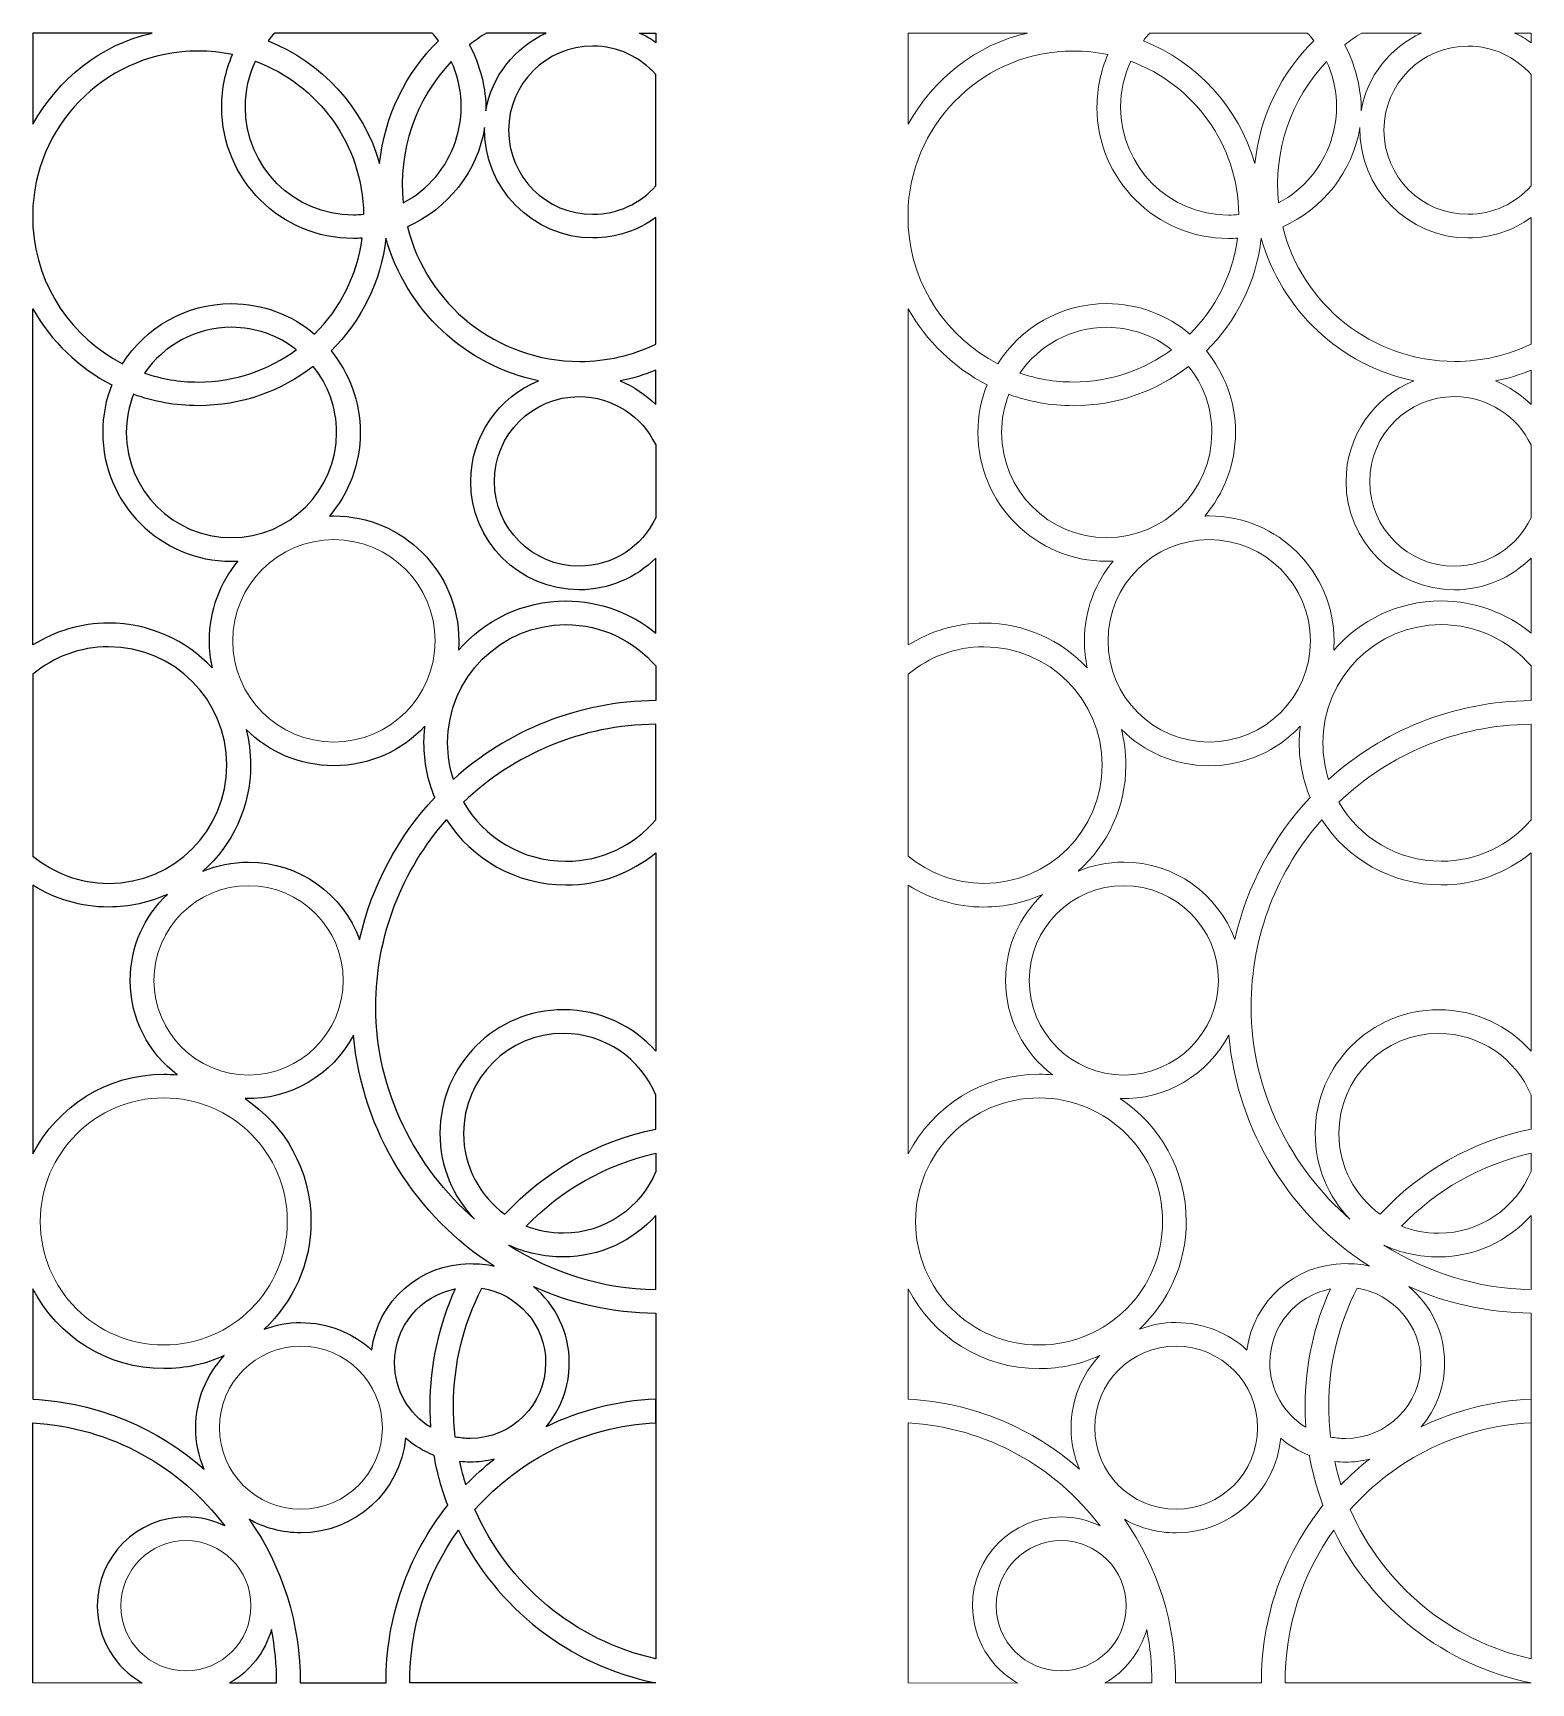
# Model space of a CAD drawing. Header units: centimetres. Extents: x -57 to 57, y -63 to 63.
import ezdxf

# ---------------------------------------------------------------- set-up
doc = ezdxf.new("R2010")
doc.units = ezdxf.units.CM
doc.header["$MEASUREMENT"] = 0
doc.layers.add('layer 1', color=7, linetype='Continuous')

msp = doc.modelspace()

# ---------------------------------------------------------------- linework, layer by layer
at = {"layer": 'layer 1', "color": 114, "lineweight": 9}
for centre, major_axis, ratio in [((-34.09511, 16.52059), (0, 7.7), 1), ((-40.59358, -9.31058), (0, 7.2), 1), ((-47.0421, -27.64726), (0, 9.39999), 1), ((-36.61088, -43.34118), (0, 6.2), 1), ((-45.35826, -56.88321), (0, 4.95), 0.99999798)]:
    msp.add_ellipse(centre, major_axis=major_axis, ratio=ratio, dxfattribs=at)
at = {"layer": 'layer 1', "color": 177, "lineweight": 9}
for centre, major_axis, ratio in [((32.50934, 16.52059), (0, 7.7), 1), ((26.01087, -9.31058), (0, 7.2), 1), ((19.56235, -27.64726), (0, 9.39999), 1), ((29.99357, -43.34118), (0, 6.2), 1), ((21.24619, -56.88321), (0, 4.95), 0.99999798)]:
    msp.add_ellipse(centre, major_axis=major_axis, ratio=ratio, dxfattribs=at)
at = {"layer": 'layer 1', "color": 114}
for points, knots in [([(-47.93233, 62.76239), (-51.92428, 61.83543), (-55.04564, 59.30307), (-56.99562, 55.82133), (-56.99562, 55.82133), (-56.99562, 55.82133), (-56.99562, 62.76239), (-56.99562, 62.76239), (-56.99562, 62.76239), (-56.99562, 62.76239), (-47.93233, 62.76239), (-47.93233, 62.76239)], [0, 0, 0, 0, 0.25, 0.25, 0.25, 0.25, 0.5, 0.5, 0.5, 0.5, 1, 1, 1, 1]), ([(-30.61692, 52.84183), (-31.86154, 57.10274), (-35.02441, 60.54618), (-39.10717, 62.1737), (-39.10717, 62.1737), (-38.93237, 62.39832), (-38.79943, 62.55727), (-38.6027, 62.76239), (-38.6027, 62.76239), (-38.6027, 62.76239), (-26.6311, 62.76239), (-26.6311, 62.76239), (-26.6311, 62.76239), (-26.43586, 62.55882), (-26.30408, 62.40155), (-26.13043, 62.17877), (-26.13043, 62.17877), (-28.59968, 59.74705), (-30.24695, 56.48295), (-30.61692, 52.84183)], [0, 0, 0, 0, 0.166666667, 0.166666667, 0.166666667, 0.166666667, 0.333333333, 0.333333333, 0.333333333, 0.333333333, 0.5, 0.5, 0.5, 0.5, 0.666666667, 0.666666667, 0.666666667, 0.666666667, 1, 1, 1, 1]), ([(-23.78433, 61.85494), (-23.34501, 62.20383), (-22.97518, 62.46956), (-22.49391, 62.76239), (-22.49391, 62.76239), (-22.49391, 62.76239), (-17.9513, 62.76239), (-17.9513, 62.76239), (-17.9513, 62.76239), (-20.33507, 61.66323), (-22.07392, 59.49395), (-22.53383, 56.84983), (-22.53383, 56.84983), (-22.48854, 58.48744), (-23.00861, 60.41369), (-23.7843, 61.85493), (-23.7843, 61.85493), (-23.7843, 61.85493), (-23.78433, 61.85494), (-23.78433, 61.85494)], [0, 0, 0, 0, 0.166666667, 0.166666667, 0.166666667, 0.166666667, 0.333333333, 0.333333333, 0.333333333, 0.333333333, 0.5, 0.5, 0.5, 0.5, 0.666666667, 0.666666667, 0.666666667, 0.666666667, 1, 1, 1, 1]), ([(-9.6088, 62.02123), (-9.6088, 62.02123), (-9.6088, 62.76239), (-9.6088, 62.76239), (-9.6088, 62.76239), (-9.6088, 62.76239), (-10.85408, 62.76239), (-10.85408, 62.76239), (-10.85408, 62.76239), (-10.37204, 62.54013), (-10.03487, 62.32881), (-9.6088, 62.02123)], [0, 0, 0, 0, 0.25, 0.25, 0.25, 0.25, 0.5, 0.5, 0.5, 0.5, 1, 1, 1, 1]), ([(-9.6088, 51.12841), (-10.78145, 49.80357), (-12.4947, 48.9682), (-14.40266, 48.9682), (-14.40266, 48.9682), (-17.93669, 48.9682), (-20.80266, 51.83418), (-20.80266, 55.36821), (-20.80266, 55.36821), (-20.80266, 58.90223), (-17.93669, 61.7682), (-14.40266, 61.7682), (-14.40266, 61.7682), (-12.4947, 61.7682), (-10.78145, 60.93283), (-9.6088, 59.60798), (-9.6088, 59.60798), (-9.6088, 59.60798), (-9.6088, 51.12841), (-9.6088, 51.12841)], [0, 0, 0, 0, 0.166666667, 0.166666667, 0.166666667, 0.166666667, 0.333333333, 0.333333333, 0.333333333, 0.333333333, 0.5, 0.5, 0.5, 0.5, 0.666666667, 0.666666667, 0.666666667, 0.666666667, 1, 1, 1, 1]), ([(-41.80793, 61.11738), (-42.34073, 59.89587), (-42.63622, 58.54753), (-42.63622, 57.13053), (-42.63622, 57.13053), (-42.63622, 51.60863), (-38.14945, 47.13053), (-32.61682, 47.13053), (-32.61682, 47.13053), (-32.39229, 47.13053), (-32.16946, 47.1379), (-31.94861, 47.15242), (-31.94861, 47.15242), (-32.31982, 44.31552), (-33.6359, 41.7754), (-35.57047, 39.85834), (-35.57047, 39.85834), (-37.27729, 41.30141), (-39.48398, 42.17147), (-41.89355, 42.17147), (-41.89355, 42.17147), (-45.3831, 42.17147), (-48.44728, 40.34659), (-50.18366, 37.59931), (-50.18366, 37.59931), (-54.01507, 39.57106), (-56.70449, 43.45041), (-56.99562, 47.98174), (-56.99562, 47.98174), (-56.99562, 47.98174), (-56.99567, 49.61947), (-56.99567, 49.61947), (-56.99567, 49.61947), (-56.57389, 56.1904), (-51.10896, 61.39131), (-44.43173, 61.39131), (-44.43173, 61.39131), (-43.53201, 61.39131), (-42.65429, 61.29687), (-41.80793, 61.11738)], [0, 0, 0, 0, 0.090909091, 0.090909091, 0.090909091, 0.090909091, 0.181818182, 0.181818182, 0.181818182, 0.181818182, 0.272727273, 0.272727273, 0.272727273, 0.272727273, 0.363636364, 0.363636364, 0.363636364, 0.363636364, 0.454545455, 0.454545455, 0.454545455, 0.454545455, 0.545454545, 0.545454545, 0.545454545, 0.545454545, 0.636363636, 0.636363636, 0.636363636, 0.636363636, 0.727272727, 0.727272727, 0.727272727, 0.727272727, 0.818181818, 0.818181818, 0.818181818, 0.818181818, 1, 1, 1, 1]), ([(-31.84245, 48.94714), (-31.90269, 54.30127), (-35.30679, 58.85243), (-40.06399, 60.61273), (-40.06399, 60.61273), (-40.5594, 59.55533), (-40.83622, 58.37519), (-40.83622, 57.13053), (-40.83622, 57.13053), (-40.83622, 52.59185), (-37.15551, 48.91113), (-32.61682, 48.91113), (-32.61682, 48.91113), (-32.35568, 48.91113), (-32.09737, 48.92331), (-31.84245, 48.94714)], [0, 0, 0, 0, 0.2, 0.2, 0.2, 0.2, 0.4, 0.4, 0.4, 0.4, 0.6, 0.6, 0.6, 0.6, 1, 1, 1, 1]), ([(-28.82019, 49.83896), (-29.23616, 53.76438), (-27.89699, 57.73201), (-25.16215, 60.59704), (-25.16215, 60.59704), (-23.33888, 56.68371), (-24.93072, 51.86878), (-28.82019, 49.83896)], [0, 0, 0, 0, 0.333333333, 0.333333333, 0.333333333, 0.333333333, 1, 1, 1, 1]), ([(-28.49857, 48.01193), (-25.47074, 49.37658), (-23.1548, 52.20167), (-22.62789, 55.5851), (-22.62789, 55.5851), (-22.7383, 51.0061), (-18.9692, 47.1682), (-14.40266, 47.1682), (-14.40266, 47.1682), (-12.61305, 47.1682), (-10.95714, 47.74182), (-9.6088, 48.71517), (-9.6088, 48.71517), (-9.6088, 48.71517), (-9.6088, 39.07779), (-9.6088, 39.07779), (-9.6088, 39.07779), (-11.36282, 38.24406), (-13.32503, 37.7775), (-15.39595, 37.7775), (-15.39595, 37.7775), (-21.72459, 37.7775), (-27.03799, 42.13446), (-28.49857, 48.01193)], [0, 0, 0, 0, 0.142857143, 0.142857143, 0.142857143, 0.142857143, 0.285714286, 0.285714286, 0.285714286, 0.285714286, 0.428571429, 0.428571429, 0.428571429, 0.428571429, 0.571428571, 0.571428571, 0.571428571, 0.571428571, 0.714285714, 0.714285714, 0.714285714, 0.714285714, 1, 1, 1, 1]), ([(-30.1345, 47.15741), (-28.61088, 41.6975), (-24.13412, 37.46806), (-18.5351, 36.30004), (-18.5351, 36.30004), (-21.55461, 35.07422), (-23.68449, 32.11171), (-23.68449, 28.65275), (-23.68449, 28.65275), (-23.68449, 24.09718), (-19.99008, 20.40276), (-15.43449, 20.40276), (-15.43449, 20.40276), (-13.16059, 20.40276), (-11.10123, 21.32322), (-9.6088, 22.81178), (-9.6088, 22.81178), (-9.6088, 22.81178), (-9.6088, 17.11419), (-9.6088, 17.11419), (-9.6088, 17.11419), (-11.47066, 18.63785), (-13.85047, 19.55211), (-16.44338, 19.55211), (-16.44338, 19.55211), (-19.71148, 19.55211), (-22.64105, 18.09974), (-24.62168, 15.80535), (-24.62168, 15.80535), (-24.6041, 16.04148), (-24.5951, 16.27998), (-24.5951, 16.52059), (-24.5951, 16.52059), (-24.5951, 21.7664), (-28.84929, 26.02058), (-34.09511, 26.02058), (-34.09511, 26.02058), (-34.20902, 26.02058), (-34.32246, 26.01856), (-34.43542, 26.01459), (-34.43542, 26.01459), (-32.9752, 27.72604), (-32.09355, 29.94598), (-32.09355, 32.37147), (-32.09355, 32.37147), (-32.09355, 34.72544), (-32.92405, 36.88576), (-34.30785, 38.57559), (-34.30785, 38.57559), (-32.03978, 40.82126), (-30.51465, 43.81589), (-30.1345, 47.15741)], [0, 0, 0, 0, 0.071428571, 0.071428571, 0.071428571, 0.071428571, 0.142857143, 0.142857143, 0.142857143, 0.142857143, 0.214285714, 0.214285714, 0.214285714, 0.214285714, 0.285714286, 0.285714286, 0.285714286, 0.285714286, 0.357142857, 0.357142857, 0.357142857, 0.357142857, 0.428571429, 0.428571429, 0.428571429, 0.428571429, 0.5, 0.5, 0.5, 0.5, 0.571428571, 0.571428571, 0.571428571, 0.571428571, 0.642857143, 0.642857143, 0.642857143, 0.642857143, 0.714285714, 0.714285714, 0.714285714, 0.714285714, 0.785714286, 0.785714286, 0.785714286, 0.785714286, 0.857142857, 0.857142857, 0.857142857, 0.857142857, 1, 1, 1, 1]), ([(-56.99565, 41.78099), (-56.99565, 41.78099), (-56.99562, 16.2072), (-56.99562, 16.2072), (-56.99562, 16.2072), (-55.32909, 17.25935), (-53.35493, 17.86827), (-51.23884, 17.86827), (-51.23884, 17.86827), (-48.13828, 17.86827), (-45.34243, 16.56098), (-43.37255, 14.46764), (-43.37255, 14.46764), (-43.51825, 15.12877), (-43.59511, 15.81576), (-43.59511, 16.52059), (-43.59511, 16.52059), (-43.59511, 18.82504), (-42.77411, 20.93815), (-41.40875, 22.58329), (-41.40875, 22.58329), (-41.56936, 22.57546), (-41.73101, 22.57146), (-41.89355, 22.57146), (-41.89355, 22.57146), (-47.30502, 22.57146), (-51.69354, 26.95999), (-51.69354, 32.37147), (-51.69354, 32.37147), (-51.69354, 33.65153), (-51.44797, 34.87432), (-51.0014, 35.99536), (-51.0014, 35.99536), (-53.52343, 37.29211), (-55.61289, 39.31205), (-56.99565, 41.78099)], [0, 0, 0, 0, 0.1, 0.1, 0.1, 0.1, 0.2, 0.2, 0.2, 0.2, 0.3, 0.3, 0.3, 0.3, 0.4, 0.4, 0.4, 0.4, 0.5, 0.5, 0.5, 0.5, 0.6, 0.6, 0.6, 0.6, 0.7, 0.7, 0.7, 0.7, 0.8, 0.8, 0.8, 0.8, 1, 1, 1, 1]), ([(-48.5004, 36.8832), (-47.05925, 38.98921), (-44.63749, 40.37146), (-41.89355, 40.37146), (-41.89355, 40.37146), (-40.03182, 40.37146), (-38.3184, 39.73515), (-36.95895, 38.66821), (-36.95895, 38.66821), (-39.04918, 37.12398), (-41.63409, 36.21101), (-44.43173, 36.21101), (-44.43173, 36.21101), (-45.85545, 36.21101), (-47.22405, 36.44745), (-48.5004, 36.8832)], [0, 0, 0, 0, 0.2, 0.2, 0.2, 0.2, 0.4, 0.4, 0.4, 0.4, 0.6, 0.6, 0.6, 0.6, 1, 1, 1, 1]), ([(-49.35052, 35.27397), (-47.81578, 34.71561), (-46.15925, 34.41102), (-44.43173, 34.41102), (-44.43173, 34.41102), (-41.13222, 34.41102), (-38.0917, 35.52215), (-35.66401, 37.39051), (-35.66401, 37.39051), (-34.55663, 36.0179), (-33.89355, 34.27195), (-33.89355, 32.37146), (-33.89355, 32.37146), (-33.89355, 27.95394), (-37.47602, 24.37147), (-41.89355, 24.37147), (-41.89355, 24.37147), (-46.31108, 24.37147), (-49.89355, 27.95394), (-49.89355, 32.37146), (-49.89355, 32.37146), (-49.89355, 33.39521), (-49.70114, 34.37411), (-49.35052, 35.27397)], [0, 0, 0, 0, 0.142857143, 0.142857143, 0.142857143, 0.142857143, 0.285714286, 0.285714286, 0.285714286, 0.285714286, 0.428571429, 0.428571429, 0.428571429, 0.428571429, 0.571428571, 0.571428571, 0.571428571, 0.571428571, 0.714285714, 0.714285714, 0.714285714, 0.714285714, 1, 1, 1, 1]), ([(-12.30787, 36.28941), (-11.37439, 36.4808), (-10.47187, 36.75725), (-9.6088, 37.11027), (-9.6088, 37.11027), (-9.6088, 37.11027), (-9.6088, 34.49371), (-9.6088, 34.49371), (-9.6088, 34.49371), (-10.37497, 35.25789), (-11.29055, 35.87235), (-12.30787, 36.28941)], [0, 0, 0, 0, 0.25, 0.25, 0.25, 0.25, 0.5, 0.5, 0.5, 0.5, 1, 1, 1, 1]), ([(-9.6088, 31.4241), (-10.64563, 33.59923), (-12.86483, 35.10276), (-15.4345, 35.10276), (-15.4345, 35.10276), (-18.99613, 35.10276), (-21.8845, 32.21439), (-21.8845, 28.65275), (-21.8845, 28.65275), (-21.8845, 25.09112), (-18.99613, 22.20275), (-15.4345, 22.20275), (-15.4345, 22.20275), (-12.86482, 22.20275), (-10.64562, 23.7063), (-9.6088, 25.88142), (-9.6088, 25.88142), (-9.6088, 25.88142), (-9.6088, 31.4241), (-9.6088, 31.4241)], [0, 0, 0, 0, 0.166666667, 0.166666667, 0.166666667, 0.166666667, 0.333333333, 0.333333333, 0.333333333, 0.333333333, 0.5, 0.5, 0.5, 0.5, 0.666666667, 0.666666667, 0.666666667, 0.666666667, 1, 1, 1, 1]), ([(-25.00932, 5.9835), (-20.92469, 9.66781), (-15.52966, 11.927), (-9.60883, 11.97655), (-9.60883, 11.97655), (-9.60883, 11.97655), (-9.6088, 14.6073), (-9.6088, 14.6073), (-9.6088, 14.6073), (-11.25956, 16.53228), (-13.7093, 17.75211), (-16.44338, 17.75211), (-16.44338, 17.75211), (-21.4131, 17.75211), (-25.44337, 13.72183), (-25.44337, 8.75211), (-25.44337, 8.75211), (-25.44337, 7.78619), (-25.29112, 6.85575), (-25.00932, 5.9835)], [0, 0, 0, 0, 0.166666667, 0.166666667, 0.166666667, 0.166666667, 0.333333333, 0.333333333, 0.333333333, 0.333333333, 0.5, 0.5, 0.5, 0.5, 0.666666667, 0.666666667, 0.666666667, 0.666666667, 1, 1, 1, 1]), ([(-56.99562, 13.98604), (-55.43517, 15.2861), (-53.42816, 16.06827), (-51.23884, 16.06827), (-51.23884, 16.06827), (-46.26911, 16.06827), (-42.23884, 12.03799), (-42.23884, 7.06827), (-42.23884, 7.06827), (-42.23884, 2.09855), (-46.26911, -1.93172), (-51.23884, -1.93172), (-51.23884, -1.93172), (-53.42816, -1.93172), (-55.43517, -1.14956), (-56.99561, 0.15051), (-56.99561, 0.15051), (-56.99561, 0.15051), (-56.99562, 13.98604), (-56.99562, 13.98604)], [0, 0, 0, 0, 0.166666667, 0.166666667, 0.166666667, 0.166666667, 0.333333333, 0.333333333, 0.333333333, 0.333333333, 0.5, 0.5, 0.5, 0.5, 0.666666667, 0.666666667, 0.666666667, 0.666666667, 1, 1, 1, 1]), ([(-9.60879, 2.89692), (-11.25956, 0.97194), (-13.70931, -0.24788), (-16.44338, -0.24788), (-16.44338, -0.24788), (-19.7716, -0.24788), (-22.6785, 1.55969), (-24.23569, 4.2465), (-24.23569, 4.2465), (-20.4226, 7.87876), (-15.27735, 10.12506), (-9.60883, 10.17649), (-9.60883, 10.17649), (-9.60883, 10.17649), (-9.60879, 2.89692), (-9.60879, 2.89692)], [0, 0, 0, 0, 0.2, 0.2, 0.2, 0.2, 0.4, 0.4, 0.4, 0.4, 0.6, 0.6, 0.6, 0.6, 1, 1, 1, 1]), ([(-26.41694, 4.60212), (-29.20482, 1.62604), (-31.22079, -2.08198), (-32.14509, -6.20211), (-32.14509, -6.20211), (-33.411, -2.76369), (-36.71637, -0.31059), (-40.59358, -0.31059), (-40.59358, -0.31059), (-41.82427, -0.31059), (-42.99739, -0.55775), (-44.06592, -1.00513), (-44.06592, -1.00513), (-41.84082, 0.97328), (-40.43884, 3.85734), (-40.43884, 7.06827), (-40.43884, 7.06827), (-40.43884, 8.00164), (-40.55733, 8.9074), (-40.78005, 9.77133), (-40.78005, 9.77133), (-39.06339, 8.07092), (-36.70166, 7.02059), (-34.09511, 7.02059), (-34.09511, 7.02059), (-31.36471, 7.02059), (-28.90302, 8.17307), (-27.16994, 10.01805), (-27.16994, 10.01805), (-27.21844, 9.60279), (-27.24338, 9.18035), (-27.24338, 8.75211), (-27.24338, 8.75211), (-27.24338, 7.28172), (-26.94936, 5.87985), (-26.41694, 4.60212)], [0, 0, 0, 0, 0.1, 0.1, 0.1, 0.1, 0.2, 0.2, 0.2, 0.2, 0.3, 0.3, 0.3, 0.3, 0.4, 0.4, 0.4, 0.4, 0.5, 0.5, 0.5, 0.5, 0.6, 0.6, 0.6, 0.6, 0.7, 0.7, 0.7, 0.7, 0.8, 0.8, 0.8, 0.8, 1, 1, 1, 1]), ([(-9.6088, 0.39004), (-11.47066, -1.13363), (-13.85046, -2.04789), (-16.44338, -2.04789), (-16.44338, -2.04789), (-20.25344, -2.04789), (-23.60328, -0.07365), (-25.52587, 2.90723), (-25.52587, 2.90723), (-28.87624, -0.88421), (-30.90979, -5.86642), (-30.90979, -11.32261), (-30.90979, -11.32261), (-30.90979, -17.7611), (-27.88351, -23.5395), (-23.39542, -27.48016), (-23.39542, -27.48016), (-25.03431, -25.78818), (-26.03031, -23.4858), (-26.03031, -20.94475), (-26.03031, -20.94475), (-26.03031, -15.75416), (-21.82091, -11.54475), (-16.63031, -11.54475), (-16.63031, -11.54475), (-13.83853, -11.54475), (-11.33059, -12.76249), (-9.60879, -14.69565), (-9.60879, -14.69565), (-9.60879, -14.69565), (-9.6088, 0.39004), (-9.6088, 0.39004)], [0, 0, 0, 0, 0.111111111, 0.111111111, 0.111111111, 0.111111111, 0.222222222, 0.222222222, 0.222222222, 0.222222222, 0.333333333, 0.333333333, 0.333333333, 0.333333333, 0.444444444, 0.444444444, 0.444444444, 0.444444444, 0.555555556, 0.555555556, 0.555555556, 0.555555556, 0.666666667, 0.666666667, 0.666666667, 0.666666667, 0.777777778, 0.777777778, 0.777777778, 0.777777778, 1, 1, 1, 1]), ([(-46.77256, -2.76751), (-48.50955, -4.40843), (-49.59357, -6.73311), (-49.59357, -9.31059), (-49.59357, -9.31059), (-49.59357, -12.24426), (-48.18914, -14.85056), (-46.01609, -16.49372), (-46.01609, -16.49372), (-46.35395, -16.46303), (-46.69626, -16.44727), (-47.0421, -16.44727), (-47.0421, -16.44727), (-51.37425, -16.44727), (-55.13278, -18.90823), (-56.99562, -22.50811), (-56.99562, -22.50811), (-56.99562, -22.50811), (-56.99562, -2.07066), (-56.99562, -2.07066), (-56.99562, -2.07066), (-55.32909, -3.1228), (-53.35493, -3.73173), (-51.23884, -3.73173), (-51.23884, -3.73173), (-49.64614, -3.73173), (-48.13381, -3.38678), (-46.77256, -2.76751)], [0, 0, 0, 0, 0.125, 0.125, 0.125, 0.125, 0.25, 0.25, 0.25, 0.25, 0.375, 0.375, 0.375, 0.375, 0.5, 0.5, 0.5, 0.5, 0.625, 0.625, 0.625, 0.625, 0.75, 0.75, 0.75, 0.75, 1, 1, 1, 1]), ([(-32.61183, -13.47219), (-31.93574, -20.85958), (-27.84428, -27.28438), (-21.8939, -31.05371), (-21.8939, -31.05371), (-22.48089, -30.90722), (-23.10153, -30.85954), (-23.73382, -30.85954), (-23.73382, -30.85954), (-27.57093, -30.85954), (-30.74046, -33.72357), (-31.22083, -37.43006), (-31.22083, -37.43006), (-32.64288, -36.13256), (-34.53463, -35.34118), (-36.61088, -35.34118), (-36.61088, -35.34118), (-37.59632, -35.34118), (-38.54023, -35.51945), (-39.41205, -35.8455), (-39.41205, -35.8455), (-37.21586, -33.80058), (-35.84209, -30.88405), (-35.84209, -27.64727), (-35.84209, -27.64727), (-35.84209, -23.74738), (-37.83645, -20.31232), (-40.8607, -18.30664), (-40.8607, -18.30664), (-37.42367, -18.40656), (-34.20402, -16.51906), (-32.61183, -13.47219)], [0, 0, 0, 0, 0.111111111, 0.111111111, 0.111111111, 0.111111111, 0.222222222, 0.222222222, 0.222222222, 0.222222222, 0.333333333, 0.333333333, 0.333333333, 0.333333333, 0.444444444, 0.444444444, 0.444444444, 0.444444444, 0.555555556, 0.555555556, 0.555555556, 0.555555556, 0.666666667, 0.666666667, 0.666666667, 0.666666667, 0.777777778, 0.777777778, 0.777777778, 0.777777778, 1, 1, 1, 1]), ([(-21.08735, -27.10087), (-22.99161, -25.71963), (-24.23032, -23.47655), (-24.23032, -20.94475), (-24.23032, -20.94475), (-24.23032, -16.74809), (-20.82697, -13.34474), (-16.63032, -13.34474), (-16.63032, -13.34474), (-13.46553, -13.34474), (-10.75189, -15.28023), (-9.60878, -18.03182), (-9.60878, -18.03182), (-9.60878, -18.03182), (-9.60882, -20.62647), (-9.60882, -20.62647), (-9.60882, -20.62647), (-14.10314, -21.54107), (-18.0884, -23.85828), (-21.08735, -27.10087)], [0, 0, 0, 0, 0.166666667, 0.166666667, 0.166666667, 0.166666667, 0.333333333, 0.333333333, 0.333333333, 0.333333333, 0.5, 0.5, 0.5, 0.5, 0.666666667, 0.666666667, 0.666666667, 0.666666667, 1, 1, 1, 1]), ([(-19.46043, -28.00011), (-18.58567, -28.35142), (-17.63052, -28.54475), (-16.63032, -28.54475), (-16.63032, -28.54475), (-13.465, -28.54475), (-10.75158, -26.60838), (-9.6088, -23.85601), (-9.6088, -23.85601), (-9.6088, -23.85601), (-9.60881, -22.46724), (-9.60881, -22.46724), (-9.60881, -22.46724), (-13.42974, -23.32008), (-16.83236, -25.2832), (-19.46043, -28.00011)], [0, 0, 0, 0, 0.2, 0.2, 0.2, 0.2, 0.4, 0.4, 0.4, 0.4, 0.6, 0.6, 0.6, 0.6, 1, 1, 1, 1]), ([(-9.60883, -32.8217), (-13.72199, -32.78439), (-17.54468, -31.49476), (-20.7978, -29.45521), (-20.7978, -29.45521), (-19.56473, -30.04964), (-18.09055, -30.34474), (-16.63031, -30.34474), (-16.63031, -30.34474), (-13.83853, -30.34474), (-11.33059, -29.127), (-9.60879, -27.19383), (-9.60879, -27.19383), (-9.60879, -27.19383), (-9.60883, -32.8217), (-9.60883, -32.8217)], [0, 0, 0, 0, 0.2, 0.2, 0.2, 0.2, 0.4, 0.4, 0.4, 0.4, 0.6, 0.6, 0.6, 0.6, 1, 1, 1, 1]), ([(-9.60884, -42.96744), (-15.07489, -43.23596), (-19.95605, -45.73345), (-23.36229, -49.5698), (-23.36229, -49.5698), (-20.87962, -55.2543), (-15.79181, -59.54158), (-9.6088, -60.92164), (-9.6088, -60.92164), (-9.6088, -60.92164), (-9.6088, -34.62177), (-9.6088, -34.62177), (-9.6088, -34.62177), (-12.91757, -34.59408), (-16.06213, -33.87632), (-18.90556, -32.6054), (-18.90556, -32.6054), (-17.24248, -33.99045), (-16.18382, -36.07664), (-16.18382, -38.40954), (-16.18382, -38.40954), (-16.18382, -40.25966), (-16.84962, -41.95448), (-17.9547, -43.26759), (-17.9547, -43.26759), (-15.41093, -42.04041), (-12.58872, -41.29945), (-9.60882, -41.1654), (-9.60882, -41.1654), (-9.60882, -41.1654), (-9.60884, -42.96744), (-9.60884, -42.96744)], [0, 0, 0, 0, 0.111111111, 0.111111111, 0.111111111, 0.111111111, 0.222222222, 0.222222222, 0.222222222, 0.222222222, 0.333333333, 0.333333333, 0.333333333, 0.333333333, 0.444444444, 0.444444444, 0.444444444, 0.444444444, 0.555555556, 0.555555556, 0.555555556, 0.555555556, 0.666666667, 0.666666667, 0.666666667, 0.666666667, 0.777777778, 0.777777778, 0.777777778, 0.777777778, 1, 1, 1, 1]), ([(-42.43702, -37.8594), (-43.78488, -39.29134), (-44.61087, -41.21999), (-44.61087, -43.34118), (-44.61087, -43.34118), (-44.61087, -44.46026), (-44.38099, -45.52559), (-43.96584, -46.49283), (-43.96584, -46.49283), (-47.48116, -43.4015), (-52.01362, -41.43942), (-56.99559, -41.17419), (-56.99559, -41.17419), (-56.99559, -41.17419), (-56.99562, -32.78641), (-56.99562, -32.78641), (-56.99562, -32.78641), (-55.13277, -36.3863), (-51.37425, -38.84727), (-47.0421, -38.84727), (-47.0421, -38.84727), (-45.40079, -38.84727), (-43.84179, -38.49401), (-42.43702, -37.8594)], [0, 0, 0, 0, 0.142857143, 0.142857143, 0.142857143, 0.142857143, 0.285714286, 0.285714286, 0.285714286, 0.285714286, 0.428571429, 0.428571429, 0.428571429, 0.428571429, 0.571428571, 0.571428571, 0.571428571, 0.571428571, 0.714285714, 0.714285714, 0.714285714, 0.714285714, 1, 1, 1, 1]), ([(-24.86595, -32.77102), (-27.49928, -33.29685), (-29.48382, -35.62181), (-29.48382, -38.40954), (-29.48382, -38.40954), (-29.48382, -40.48275), (-28.38604, -42.30008), (-26.74015, -43.31175), (-26.74015, -43.31175), (-26.77988, -42.77784), (-26.80009, -42.23848), (-26.80009, -41.69443), (-26.80009, -41.69443), (-26.80009, -38.51122), (-26.10797, -35.48926), (-24.86595, -32.77102)], [0, 0, 0, 0, 0.2, 0.2, 0.2, 0.2, 0.4, 0.4, 0.4, 0.4, 0.6, 0.6, 0.6, 0.6, 1, 1, 1, 1]), ([(-24.86077, -44.04914), (-24.49636, -44.12158), (-24.11947, -44.15954), (-23.73382, -44.15954), (-23.73382, -44.15954), (-20.55872, -44.15954), (-17.98382, -41.58464), (-17.98382, -38.40954), (-17.98382, -38.40954), (-17.98382, -35.53669), (-20.09182, -33.15513), (-22.84511, -32.72776), (-22.84511, -32.72776), (-24.2228, -35.4175), (-25.00009, -38.4654), (-25.00009, -41.69443), (-25.00009, -41.69443), (-25.00009, -42.49125), (-24.95278, -43.27705), (-24.86077, -44.04914)], [0, 0, 0, 0, 0.166666667, 0.166666667, 0.166666667, 0.166666667, 0.333333333, 0.333333333, 0.333333333, 0.333333333, 0.5, 0.5, 0.5, 0.5, 0.666666667, 0.666666667, 0.666666667, 0.666666667, 1, 1, 1, 1]), ([(-56.99562, -42.97703), (-56.99562, -42.97703), (-56.99562, -62.76238), (-56.99562, -62.76238), (-56.99562, -62.76238), (-56.99562, -62.76238), (-48.67641, -62.76239), (-48.67641, -62.76239), (-48.67641, -62.76239), (-50.72514, -61.60342), (-52.10826, -59.4045), (-52.10826, -56.88321), (-52.10826, -56.88321), (-52.10826, -53.15592), (-49.08555, -50.13321), (-45.35826, -50.13321), (-45.35826, -50.13321), (-44.29911, -50.13321), (-43.29682, -50.37728), (-42.40464, -50.81225), (-42.40464, -50.81225), (-45.78201, -46.32319), (-51.03345, -43.3237), (-56.99562, -42.97703)], [0, 0, 0, 0, 0.142857143, 0.142857143, 0.142857143, 0.142857143, 0.285714286, 0.285714286, 0.285714286, 0.285714286, 0.428571429, 0.428571429, 0.428571429, 0.428571429, 0.571428571, 0.571428571, 0.571428571, 0.571428571, 0.714285714, 0.714285714, 0.714285714, 0.714285714, 1, 1, 1, 1]), ([(-25.43781, -49.24091), (-28.4979, -53.07397), (-30.15226, -57.85694), (-30.12628, -62.76238), (-30.12628, -62.76238), (-30.12628, -62.76238), (-36.65692, -62.76238), (-36.65692, -62.76238), (-36.65692, -62.76238), (-36.63336, -58.31267), (-37.99043, -53.94935), (-40.54684, -50.30721), (-40.54684, -50.30721), (-39.38466, -50.96541), (-38.04156, -51.34118), (-36.61088, -51.34118), (-36.61088, -51.34118), (-32.46262, -51.34118), (-29.05073, -48.18214), (-28.6502, -44.13907), (-28.6502, -44.13907), (-28.00905, -44.68977), (-27.27476, -45.13368), (-26.47379, -45.44582), (-26.47379, -45.44582), (-26.24325, -46.75551), (-25.89405, -48.02436), (-25.43781, -49.24091)], [0, 0, 0, 0, 0.125, 0.125, 0.125, 0.125, 0.25, 0.25, 0.25, 0.25, 0.375, 0.375, 0.375, 0.375, 0.5, 0.5, 0.5, 0.5, 0.625, 0.625, 0.625, 0.625, 0.75, 0.75, 0.75, 0.75, 1, 1, 1, 1]), ([(-21.90966, -45.73757), (-22.67363, -46.33871), (-23.39591, -46.9905), (-24.07137, -47.68791), (-24.07137, -47.68791), (-24.25635, -47.10829), (-24.415, -46.51784), (-24.54637, -45.9163), (-24.54637, -45.9163), (-24.27942, -45.94488), (-24.00832, -45.95954), (-23.73382, -45.95954), (-23.73382, -45.95954), (-23.10487, -45.95954), (-22.49384, -45.88258), (-21.90966, -45.73757)], [0, 0, 0, 0, 0.2, 0.2, 0.2, 0.2, 0.4, 0.4, 0.4, 0.4, 0.6, 0.6, 0.6, 0.6, 1, 1, 1, 1]), ([(-24.61918, -51.13907), (-27.05421, -54.51771), (-28.35041, -58.59768), (-28.32625, -62.76238), (-28.32625, -62.76238), (-28.32625, -62.76238), (-9.60882, -62.76237), (-9.60882, -62.76237), (-9.60882, -62.76237), (-16.22038, -61.41688), (-21.73013, -57.03616), (-24.61918, -51.13907)], [0, 0, 0, 0, 0.25, 0.25, 0.25, 0.25, 0.5, 0.5, 0.5, 0.5, 1, 1, 1, 1]), ([(-38.85326, -58.69135), (-38.58053, -60.03012), (-38.44903, -61.39627), (-38.45695, -62.76238), (-38.45695, -62.76238), (-38.45695, -62.76238), (-42.04008, -62.76238), (-42.04008, -62.76238), (-42.04008, -62.76238), (-40.50027, -61.89129), (-39.33643, -60.43273), (-38.85326, -58.69135)], [0, 0, 0, 0, 0.25, 0.25, 0.25, 0.25, 0.5, 0.5, 0.5, 0.5, 1, 1, 1, 1])]:
    msp.add_open_spline(points, degree=3, knots=knots, dxfattribs=at)
at = {"layer": 'layer 1', "color": 250, "lineweight": 9}
for points, knots in [([(-47.93233, 62.76239), (-51.92428, 61.83543), (-55.04564, 59.30307), (-56.99562, 55.82133), (-56.99562, 55.82133), (-56.99562, 55.82133), (-56.99562, 62.76239), (-56.99562, 62.76239), (-56.99562, 62.76239), (-56.99562, 62.76239), (-47.93233, 62.76239), (-47.93233, 62.76239)], [0, 0, 0, 0, 0.25, 0.25, 0.25, 0.25, 0.5, 0.5, 0.5, 0.5, 1, 1, 1, 1]), ([(-30.61692, 52.84183), (-31.86154, 57.10274), (-35.02441, 60.54618), (-39.10717, 62.1737), (-39.10717, 62.1737), (-38.93237, 62.39832), (-38.79943, 62.55727), (-38.6027, 62.76239), (-38.6027, 62.76239), (-38.6027, 62.76239), (-26.6311, 62.76239), (-26.6311, 62.76239), (-26.6311, 62.76239), (-26.43586, 62.55882), (-26.30408, 62.40155), (-26.13043, 62.17877), (-26.13043, 62.17877), (-28.59968, 59.74705), (-30.24695, 56.48295), (-30.61692, 52.84183)], [0, 0, 0, 0, 0.166666667, 0.166666667, 0.166666667, 0.166666667, 0.333333333, 0.333333333, 0.333333333, 0.333333333, 0.5, 0.5, 0.5, 0.5, 0.666666667, 0.666666667, 0.666666667, 0.666666667, 1, 1, 1, 1]), ([(-23.78433, 61.85494), (-23.34501, 62.20383), (-22.97518, 62.46956), (-22.49391, 62.76239), (-22.49391, 62.76239), (-22.49391, 62.76239), (-17.9513, 62.76239), (-17.9513, 62.76239), (-17.9513, 62.76239), (-20.33507, 61.66323), (-22.07392, 59.49395), (-22.53383, 56.84983), (-22.53383, 56.84983), (-22.48854, 58.48744), (-23.00861, 60.41369), (-23.7843, 61.85493)], [0, 0, 0, 0, 0.2, 0.2, 0.2, 0.2, 0.4, 0.4, 0.4, 0.4, 0.6, 0.6, 0.6, 0.6, 1, 1, 1, 1]), ([(-9.6088, 62.02123), (-9.6088, 62.02123), (-9.6088, 62.76239), (-9.6088, 62.76239), (-9.6088, 62.76239), (-9.6088, 62.76239), (-10.85408, 62.76239), (-10.85408, 62.76239), (-10.85408, 62.76239), (-10.37204, 62.54013), (-10.03487, 62.32881), (-9.6088, 62.02123)], [0, 0, 0, 0, 0.25, 0.25, 0.25, 0.25, 0.5, 0.5, 0.5, 0.5, 1, 1, 1, 1]), ([(-9.6088, 51.12841), (-10.78145, 49.80357), (-12.4947, 48.9682), (-14.40266, 48.9682), (-14.40266, 48.9682), (-17.93669, 48.9682), (-20.80266, 51.83418), (-20.80266, 55.36821), (-20.80266, 55.36821), (-20.80266, 58.90223), (-17.93669, 61.7682), (-14.40266, 61.7682), (-14.40266, 61.7682), (-12.4947, 61.7682), (-10.78145, 60.93283), (-9.6088, 59.60798), (-9.6088, 59.60798), (-9.6088, 59.60798), (-9.6088, 51.12841), (-9.6088, 51.12841)], [0, 0, 0, 0, 0.166666667, 0.166666667, 0.166666667, 0.166666667, 0.333333333, 0.333333333, 0.333333333, 0.333333333, 0.5, 0.5, 0.5, 0.5, 0.666666667, 0.666666667, 0.666666667, 0.666666667, 1, 1, 1, 1]), ([(-41.80793, 61.11738), (-42.34073, 59.89587), (-42.63622, 58.54753), (-42.63622, 57.13053), (-42.63622, 57.13053), (-42.63622, 51.60863), (-38.14945, 47.13053), (-32.61682, 47.13053), (-32.61682, 47.13053), (-32.39229, 47.13053), (-32.16946, 47.1379), (-31.94861, 47.15242), (-31.94861, 47.15242), (-32.31982, 44.31552), (-33.6359, 41.7754), (-35.57047, 39.85834), (-35.57047, 39.85834), (-37.27729, 41.30141), (-39.48398, 42.17147), (-41.89355, 42.17147), (-41.89355, 42.17147), (-45.3831, 42.17147), (-48.44728, 40.34659), (-50.18366, 37.59931), (-50.18366, 37.59931), (-54.01507, 39.57106), (-56.70449, 43.45041), (-56.99562, 47.98174), (-56.99562, 47.98174), (-56.99562, 47.98174), (-56.99567, 49.61947), (-56.99567, 49.61947), (-56.99567, 49.61947), (-56.57389, 56.1904), (-51.10896, 61.39131), (-44.43173, 61.39131), (-44.43173, 61.39131), (-43.53201, 61.39131), (-42.65429, 61.29687), (-41.80793, 61.11738)], [0, 0, 0, 0, 0.090909091, 0.090909091, 0.090909091, 0.090909091, 0.181818182, 0.181818182, 0.181818182, 0.181818182, 0.272727273, 0.272727273, 0.272727273, 0.272727273, 0.363636364, 0.363636364, 0.363636364, 0.363636364, 0.454545455, 0.454545455, 0.454545455, 0.454545455, 0.545454545, 0.545454545, 0.545454545, 0.545454545, 0.636363636, 0.636363636, 0.636363636, 0.636363636, 0.727272727, 0.727272727, 0.727272727, 0.727272727, 0.818181818, 0.818181818, 0.818181818, 0.818181818, 1, 1, 1, 1]), ([(-31.84245, 48.94714), (-31.90269, 54.30127), (-35.30679, 58.85243), (-40.06399, 60.61273), (-40.06399, 60.61273), (-40.5594, 59.55533), (-40.83622, 58.37519), (-40.83622, 57.13053), (-40.83622, 57.13053), (-40.83622, 52.59185), (-37.15551, 48.91113), (-32.61682, 48.91113), (-32.61682, 48.91113), (-32.35568, 48.91113), (-32.09737, 48.92331), (-31.84245, 48.94714)], [0, 0, 0, 0, 0.2, 0.2, 0.2, 0.2, 0.4, 0.4, 0.4, 0.4, 0.6, 0.6, 0.6, 0.6, 1, 1, 1, 1]), ([(-28.82019, 49.83896), (-29.23616, 53.76438), (-27.89699, 57.73201), (-25.16215, 60.59704), (-25.16215, 60.59704), (-23.33888, 56.68371), (-24.93072, 51.86878), (-28.82019, 49.83896)], [0, 0, 0, 0, 0.333333333, 0.333333333, 0.333333333, 0.333333333, 1, 1, 1, 1]), ([(-28.49857, 48.01193), (-25.47074, 49.37658), (-23.1548, 52.20167), (-22.62789, 55.5851), (-22.62789, 55.5851), (-22.7383, 51.0061), (-18.9692, 47.1682), (-14.40266, 47.1682), (-14.40266, 47.1682), (-12.61305, 47.1682), (-10.95714, 47.74182), (-9.6088, 48.71517), (-9.6088, 48.71517), (-9.6088, 48.71517), (-9.6088, 39.07779), (-9.6088, 39.07779), (-9.6088, 39.07779), (-11.36282, 38.24406), (-13.32503, 37.7775), (-15.39595, 37.7775), (-15.39595, 37.7775), (-21.72459, 37.7775), (-27.03799, 42.13446), (-28.49857, 48.01193)], [0, 0, 0, 0, 0.142857143, 0.142857143, 0.142857143, 0.142857143, 0.285714286, 0.285714286, 0.285714286, 0.285714286, 0.428571429, 0.428571429, 0.428571429, 0.428571429, 0.571428571, 0.571428571, 0.571428571, 0.571428571, 0.714285714, 0.714285714, 0.714285714, 0.714285714, 1, 1, 1, 1]), ([(-30.1345, 47.15741), (-28.61088, 41.6975), (-24.13412, 37.46806), (-18.5351, 36.30004), (-18.5351, 36.30004), (-21.55461, 35.07422), (-23.68449, 32.11171), (-23.68449, 28.65275), (-23.68449, 28.65275), (-23.68449, 24.09718), (-19.99008, 20.40276), (-15.43449, 20.40276), (-15.43449, 20.40276), (-13.16059, 20.40276), (-11.10123, 21.32322), (-9.6088, 22.81178), (-9.6088, 22.81178), (-9.6088, 22.81178), (-9.6088, 17.11419), (-9.6088, 17.11419), (-9.6088, 17.11419), (-11.47066, 18.63785), (-13.85047, 19.55211), (-16.44338, 19.55211), (-16.44338, 19.55211), (-19.71148, 19.55211), (-22.64105, 18.09974), (-24.62168, 15.80535), (-24.62168, 15.80535), (-24.6041, 16.04148), (-24.5951, 16.27998), (-24.5951, 16.52059), (-24.5951, 16.52059), (-24.5951, 21.7664), (-28.84929, 26.02058), (-34.09511, 26.02058), (-34.09511, 26.02058), (-34.20902, 26.02058), (-34.32246, 26.01856), (-34.43542, 26.01459), (-34.43542, 26.01459), (-32.9752, 27.72604), (-32.09355, 29.94598), (-32.09355, 32.37147), (-32.09355, 32.37147), (-32.09355, 34.72544), (-32.92405, 36.88576), (-34.30785, 38.57559), (-34.30785, 38.57559), (-32.03978, 40.82126), (-30.51465, 43.81589), (-30.1345, 47.15741)], [0, 0, 0, 0, 0.071428571, 0.071428571, 0.071428571, 0.071428571, 0.142857143, 0.142857143, 0.142857143, 0.142857143, 0.214285714, 0.214285714, 0.214285714, 0.214285714, 0.285714286, 0.285714286, 0.285714286, 0.285714286, 0.357142857, 0.357142857, 0.357142857, 0.357142857, 0.428571429, 0.428571429, 0.428571429, 0.428571429, 0.5, 0.5, 0.5, 0.5, 0.571428571, 0.571428571, 0.571428571, 0.571428571, 0.642857143, 0.642857143, 0.642857143, 0.642857143, 0.714285714, 0.714285714, 0.714285714, 0.714285714, 0.785714286, 0.785714286, 0.785714286, 0.785714286, 0.857142857, 0.857142857, 0.857142857, 0.857142857, 1, 1, 1, 1]), ([(-56.99565, 41.78099), (-56.99565, 41.78099), (-56.99562, 16.2072), (-56.99562, 16.2072), (-56.99562, 16.2072), (-55.32909, 17.25935), (-53.35493, 17.86827), (-51.23884, 17.86827), (-51.23884, 17.86827), (-48.13828, 17.86827), (-45.34243, 16.56098), (-43.37255, 14.46764), (-43.37255, 14.46764), (-43.51825, 15.12877), (-43.59511, 15.81576), (-43.59511, 16.52059), (-43.59511, 16.52059), (-43.59511, 18.82504), (-42.77411, 20.93815), (-41.40875, 22.58329), (-41.40875, 22.58329), (-41.56936, 22.57546), (-41.73101, 22.57146), (-41.89355, 22.57146), (-41.89355, 22.57146), (-47.30502, 22.57146), (-51.69354, 26.95999), (-51.69354, 32.37147), (-51.69354, 32.37147), (-51.69354, 33.65153), (-51.44797, 34.87432), (-51.0014, 35.99536), (-51.0014, 35.99536), (-53.52343, 37.29211), (-55.61289, 39.31205), (-56.99565, 41.78099)], [0, 0, 0, 0, 0.1, 0.1, 0.1, 0.1, 0.2, 0.2, 0.2, 0.2, 0.3, 0.3, 0.3, 0.3, 0.4, 0.4, 0.4, 0.4, 0.5, 0.5, 0.5, 0.5, 0.6, 0.6, 0.6, 0.6, 0.7, 0.7, 0.7, 0.7, 0.8, 0.8, 0.8, 0.8, 1, 1, 1, 1]), ([(-48.5004, 36.8832), (-47.05925, 38.98921), (-44.63749, 40.37146), (-41.89355, 40.37146), (-41.89355, 40.37146), (-40.03182, 40.37146), (-38.3184, 39.73515), (-36.95895, 38.66821), (-36.95895, 38.66821), (-39.04918, 37.12398), (-41.63409, 36.21101), (-44.43173, 36.21101), (-44.43173, 36.21101), (-45.85545, 36.21101), (-47.22405, 36.44745), (-48.5004, 36.8832)], [0, 0, 0, 0, 0.2, 0.2, 0.2, 0.2, 0.4, 0.4, 0.4, 0.4, 0.6, 0.6, 0.6, 0.6, 1, 1, 1, 1]), ([(-49.35052, 35.27397), (-47.81578, 34.71561), (-46.15925, 34.41102), (-44.43173, 34.41102), (-44.43173, 34.41102), (-41.13222, 34.41102), (-38.0917, 35.52215), (-35.66401, 37.39051), (-35.66401, 37.39051), (-34.55663, 36.0179), (-33.89355, 34.27195), (-33.89355, 32.37146), (-33.89355, 32.37146), (-33.89355, 27.95394), (-37.47602, 24.37147), (-41.89355, 24.37147), (-41.89355, 24.37147), (-46.31108, 24.37147), (-49.89355, 27.95394), (-49.89355, 32.37146), (-49.89355, 32.37146), (-49.89355, 33.39521), (-49.70114, 34.37411), (-49.35052, 35.27397)], [0, 0, 0, 0, 0.142857143, 0.142857143, 0.142857143, 0.142857143, 0.285714286, 0.285714286, 0.285714286, 0.285714286, 0.428571429, 0.428571429, 0.428571429, 0.428571429, 0.571428571, 0.571428571, 0.571428571, 0.571428571, 0.714285714, 0.714285714, 0.714285714, 0.714285714, 1, 1, 1, 1]), ([(-12.30787, 36.28941), (-11.37439, 36.4808), (-10.47187, 36.75725), (-9.6088, 37.11027), (-9.6088, 37.11027), (-9.6088, 37.11027), (-9.6088, 34.49371), (-9.6088, 34.49371), (-9.6088, 34.49371), (-10.37497, 35.25789), (-11.29055, 35.87235), (-12.30787, 36.28941)], [0, 0, 0, 0, 0.25, 0.25, 0.25, 0.25, 0.5, 0.5, 0.5, 0.5, 1, 1, 1, 1]), ([(-9.6088, 31.4241), (-10.64563, 33.59923), (-12.86483, 35.10276), (-15.4345, 35.10276), (-15.4345, 35.10276), (-18.99613, 35.10276), (-21.8845, 32.21439), (-21.8845, 28.65275), (-21.8845, 28.65275), (-21.8845, 25.09112), (-18.99613, 22.20275), (-15.4345, 22.20275), (-15.4345, 22.20275), (-12.86482, 22.20275), (-10.64562, 23.7063), (-9.6088, 25.88142), (-9.6088, 25.88142), (-9.6088, 25.88142), (-9.6088, 31.4241), (-9.6088, 31.4241)], [0, 0, 0, 0, 0.166666667, 0.166666667, 0.166666667, 0.166666667, 0.333333333, 0.333333333, 0.333333333, 0.333333333, 0.5, 0.5, 0.5, 0.5, 0.666666667, 0.666666667, 0.666666667, 0.666666667, 1, 1, 1, 1]), ([(-25.00932, 5.9835), (-20.92469, 9.66781), (-15.52966, 11.927), (-9.60883, 11.97655), (-9.60883, 11.97655), (-9.60883, 11.97655), (-9.6088, 14.6073), (-9.6088, 14.6073), (-9.6088, 14.6073), (-11.25956, 16.53228), (-13.7093, 17.75211), (-16.44338, 17.75211), (-16.44338, 17.75211), (-21.4131, 17.75211), (-25.44337, 13.72183), (-25.44337, 8.75211), (-25.44337, 8.75211), (-25.44337, 7.78619), (-25.29112, 6.85575), (-25.00932, 5.9835)], [0, 0, 0, 0, 0.166666667, 0.166666667, 0.166666667, 0.166666667, 0.333333333, 0.333333333, 0.333333333, 0.333333333, 0.5, 0.5, 0.5, 0.5, 0.666666667, 0.666666667, 0.666666667, 0.666666667, 1, 1, 1, 1]), ([(-56.99562, 13.98604), (-55.43517, 15.2861), (-53.42816, 16.06827), (-51.23884, 16.06827), (-51.23884, 16.06827), (-46.26911, 16.06827), (-42.23884, 12.03799), (-42.23884, 7.06827), (-42.23884, 7.06827), (-42.23884, 2.09855), (-46.26911, -1.93172), (-51.23884, -1.93172), (-51.23884, -1.93172), (-53.42816, -1.93172), (-55.43517, -1.14956), (-56.99561, 0.15051), (-56.99561, 0.15051), (-56.99561, 0.15051), (-56.99562, 13.98604), (-56.99562, 13.98604)], [0, 0, 0, 0, 0.166666667, 0.166666667, 0.166666667, 0.166666667, 0.333333333, 0.333333333, 0.333333333, 0.333333333, 0.5, 0.5, 0.5, 0.5, 0.666666667, 0.666666667, 0.666666667, 0.666666667, 1, 1, 1, 1]), ([(-9.60879, 2.89692), (-11.25956, 0.97194), (-13.70931, -0.24788), (-16.44338, -0.24788), (-16.44338, -0.24788), (-19.7716, -0.24788), (-22.6785, 1.55969), (-24.23569, 4.2465), (-24.23569, 4.2465), (-20.4226, 7.87876), (-15.27735, 10.12506), (-9.60883, 10.17649), (-9.60883, 10.17649), (-9.60883, 10.17649), (-9.60879, 2.89692), (-9.60879, 2.89692)], [0, 0, 0, 0, 0.2, 0.2, 0.2, 0.2, 0.4, 0.4, 0.4, 0.4, 0.6, 0.6, 0.6, 0.6, 1, 1, 1, 1]), ([(-26.41694, 4.60212), (-29.20482, 1.62604), (-31.22079, -2.08198), (-32.14509, -6.20211), (-32.14509, -6.20211), (-33.411, -2.76369), (-36.71637, -0.31059), (-40.59358, -0.31059), (-40.59358, -0.31059), (-41.82427, -0.31059), (-42.99739, -0.55775), (-44.06592, -1.00513), (-44.06592, -1.00513), (-41.84082, 0.97328), (-40.43884, 3.85734), (-40.43884, 7.06827), (-40.43884, 7.06827), (-40.43884, 8.00164), (-40.55733, 8.9074), (-40.78005, 9.77133), (-40.78005, 9.77133), (-39.06339, 8.07092), (-36.70166, 7.02059), (-34.09511, 7.02059), (-34.09511, 7.02059), (-31.36471, 7.02059), (-28.90302, 8.17307), (-27.16994, 10.01805), (-27.16994, 10.01805), (-27.21844, 9.60279), (-27.24338, 9.18035), (-27.24338, 8.75211), (-27.24338, 8.75211), (-27.24338, 7.28172), (-26.94936, 5.87985), (-26.41694, 4.60212)], [0, 0, 0, 0, 0.1, 0.1, 0.1, 0.1, 0.2, 0.2, 0.2, 0.2, 0.3, 0.3, 0.3, 0.3, 0.4, 0.4, 0.4, 0.4, 0.5, 0.5, 0.5, 0.5, 0.6, 0.6, 0.6, 0.6, 0.7, 0.7, 0.7, 0.7, 0.8, 0.8, 0.8, 0.8, 1, 1, 1, 1]), ([(-9.6088, 0.39004), (-11.47066, -1.13363), (-13.85046, -2.04789), (-16.44338, -2.04789), (-16.44338, -2.04789), (-20.25344, -2.04789), (-23.60328, -0.07365), (-25.52587, 2.90723), (-25.52587, 2.90723), (-28.87624, -0.88421), (-30.90979, -5.86642), (-30.90979, -11.32261), (-30.90979, -11.32261), (-30.90979, -17.7611), (-27.88351, -23.5395), (-23.39542, -27.48016), (-23.39542, -27.48016), (-25.03431, -25.78818), (-26.03031, -23.4858), (-26.03031, -20.94475), (-26.03031, -20.94475), (-26.03031, -15.75416), (-21.82091, -11.54475), (-16.63031, -11.54475), (-16.63031, -11.54475), (-13.83853, -11.54475), (-11.33059, -12.76249), (-9.60879, -14.69565), (-9.60879, -14.69565), (-9.60879, -14.69565), (-9.6088, 0.39004), (-9.6088, 0.39004)], [0, 0, 0, 0, 0.111111111, 0.111111111, 0.111111111, 0.111111111, 0.222222222, 0.222222222, 0.222222222, 0.222222222, 0.333333333, 0.333333333, 0.333333333, 0.333333333, 0.444444444, 0.444444444, 0.444444444, 0.444444444, 0.555555556, 0.555555556, 0.555555556, 0.555555556, 0.666666667, 0.666666667, 0.666666667, 0.666666667, 0.777777778, 0.777777778, 0.777777778, 0.777777778, 1, 1, 1, 1]), ([(-46.77256, -2.76751), (-48.50955, -4.40843), (-49.59357, -6.73311), (-49.59357, -9.31059), (-49.59357, -9.31059), (-49.59357, -12.24426), (-48.18914, -14.85056), (-46.01609, -16.49372), (-46.01609, -16.49372), (-46.35395, -16.46303), (-46.69626, -16.44727), (-47.0421, -16.44727), (-47.0421, -16.44727), (-51.37425, -16.44727), (-55.13278, -18.90823), (-56.99562, -22.50811), (-56.99562, -22.50811), (-56.99562, -22.50811), (-56.99562, -2.07066), (-56.99562, -2.07066), (-56.99562, -2.07066), (-55.32909, -3.1228), (-53.35493, -3.73173), (-51.23884, -3.73173), (-51.23884, -3.73173), (-49.64614, -3.73173), (-48.13381, -3.38678), (-46.77256, -2.76751)], [0, 0, 0, 0, 0.125, 0.125, 0.125, 0.125, 0.25, 0.25, 0.25, 0.25, 0.375, 0.375, 0.375, 0.375, 0.5, 0.5, 0.5, 0.5, 0.625, 0.625, 0.625, 0.625, 0.75, 0.75, 0.75, 0.75, 1, 1, 1, 1]), ([(-32.61183, -13.47219), (-31.93574, -20.85958), (-27.84428, -27.28438), (-21.8939, -31.05371), (-21.8939, -31.05371), (-22.48089, -30.90722), (-23.10153, -30.85954), (-23.73382, -30.85954), (-23.73382, -30.85954), (-27.57093, -30.85954), (-30.74046, -33.72357), (-31.22083, -37.43006), (-31.22083, -37.43006), (-32.64288, -36.13256), (-34.53463, -35.34118), (-36.61088, -35.34118), (-36.61088, -35.34118), (-37.59632, -35.34118), (-38.54023, -35.51945), (-39.41205, -35.8455), (-39.41205, -35.8455), (-37.21586, -33.80058), (-35.84209, -30.88405), (-35.84209, -27.64727), (-35.84209, -27.64727), (-35.84209, -23.74738), (-37.83645, -20.31232), (-40.8607, -18.30664), (-40.8607, -18.30664), (-37.42367, -18.40656), (-34.20402, -16.51906), (-32.61183, -13.47219)], [0, 0, 0, 0, 0.111111111, 0.111111111, 0.111111111, 0.111111111, 0.222222222, 0.222222222, 0.222222222, 0.222222222, 0.333333333, 0.333333333, 0.333333333, 0.333333333, 0.444444444, 0.444444444, 0.444444444, 0.444444444, 0.555555556, 0.555555556, 0.555555556, 0.555555556, 0.666666667, 0.666666667, 0.666666667, 0.666666667, 0.777777778, 0.777777778, 0.777777778, 0.777777778, 1, 1, 1, 1]), ([(-21.08735, -27.10087), (-22.99161, -25.71963), (-24.23032, -23.47655), (-24.23032, -20.94475), (-24.23032, -20.94475), (-24.23032, -16.74809), (-20.82697, -13.34474), (-16.63032, -13.34474), (-16.63032, -13.34474), (-13.46553, -13.34474), (-10.75189, -15.28023), (-9.60878, -18.03182), (-9.60878, -18.03182), (-9.60878, -18.03182), (-9.60882, -20.62647), (-9.60882, -20.62647), (-9.60882, -20.62647), (-14.10314, -21.54107), (-18.0884, -23.85828), (-21.08735, -27.10087)], [0, 0, 0, 0, 0.166666667, 0.166666667, 0.166666667, 0.166666667, 0.333333333, 0.333333333, 0.333333333, 0.333333333, 0.5, 0.5, 0.5, 0.5, 0.666666667, 0.666666667, 0.666666667, 0.666666667, 1, 1, 1, 1]), ([(-19.46043, -28.00011), (-18.58567, -28.35142), (-17.63052, -28.54475), (-16.63032, -28.54475), (-16.63032, -28.54475), (-13.465, -28.54475), (-10.75158, -26.60838), (-9.6088, -23.85601), (-9.6088, -23.85601), (-9.6088, -23.85601), (-9.60881, -22.46724), (-9.60881, -22.46724), (-9.60881, -22.46724), (-13.42974, -23.32008), (-16.83236, -25.2832), (-19.46043, -28.00011)], [0, 0, 0, 0, 0.2, 0.2, 0.2, 0.2, 0.4, 0.4, 0.4, 0.4, 0.6, 0.6, 0.6, 0.6, 1, 1, 1, 1]), ([(-9.60883, -32.8217), (-13.72199, -32.78439), (-17.54468, -31.49476), (-20.7978, -29.45521), (-20.7978, -29.45521), (-19.56473, -30.04964), (-18.09055, -30.34474), (-16.63031, -30.34474), (-16.63031, -30.34474), (-13.83853, -30.34474), (-11.33059, -29.127), (-9.60879, -27.19383), (-9.60879, -27.19383), (-9.60879, -27.19383), (-9.60883, -32.8217), (-9.60883, -32.8217)], [0, 0, 0, 0, 0.2, 0.2, 0.2, 0.2, 0.4, 0.4, 0.4, 0.4, 0.6, 0.6, 0.6, 0.6, 1, 1, 1, 1]), ([(-9.60884, -42.96744), (-15.07489, -43.23596), (-19.95605, -45.73345), (-23.36229, -49.5698), (-23.36229, -49.5698), (-20.87962, -55.2543), (-15.79181, -59.54158), (-9.6088, -60.92164), (-9.6088, -60.92164), (-9.6088, -60.92164), (-9.6088, -34.62177), (-9.6088, -34.62177), (-9.6088, -34.62177), (-12.91757, -34.59408), (-16.06213, -33.87632), (-18.90556, -32.6054), (-18.90556, -32.6054), (-17.24248, -33.99045), (-16.18382, -36.07664), (-16.18382, -38.40954), (-16.18382, -38.40954), (-16.18382, -40.25966), (-16.84962, -41.95448), (-17.9547, -43.26759), (-17.9547, -43.26759), (-15.41093, -42.04041), (-12.58872, -41.29945), (-9.60882, -41.1654)], [0, 0, 0, 0, 0.125, 0.125, 0.125, 0.125, 0.25, 0.25, 0.25, 0.25, 0.375, 0.375, 0.375, 0.375, 0.5, 0.5, 0.5, 0.5, 0.625, 0.625, 0.625, 0.625, 0.75, 0.75, 0.75, 0.75, 1, 1, 1, 1]), ([(-42.43702, -37.8594), (-43.78488, -39.29134), (-44.61087, -41.21999), (-44.61087, -43.34118), (-44.61087, -43.34118), (-44.61087, -44.46026), (-44.38099, -45.52559), (-43.96584, -46.49283), (-43.96584, -46.49283), (-47.48116, -43.4015), (-52.01362, -41.43942), (-56.99559, -41.17419), (-56.99559, -41.17419), (-56.99559, -41.17419), (-56.99562, -32.78641), (-56.99562, -32.78641), (-56.99562, -32.78641), (-55.13277, -36.3863), (-51.37425, -38.84727), (-47.0421, -38.84727), (-47.0421, -38.84727), (-45.40079, -38.84727), (-43.84179, -38.49401), (-42.43702, -37.8594)], [0, 0, 0, 0, 0.142857143, 0.142857143, 0.142857143, 0.142857143, 0.285714286, 0.285714286, 0.285714286, 0.285714286, 0.428571429, 0.428571429, 0.428571429, 0.428571429, 0.571428571, 0.571428571, 0.571428571, 0.571428571, 0.714285714, 0.714285714, 0.714285714, 0.714285714, 1, 1, 1, 1]), ([(-24.86595, -32.77102), (-27.49928, -33.29685), (-29.48382, -35.62181), (-29.48382, -38.40954), (-29.48382, -38.40954), (-29.48382, -40.48275), (-28.38604, -42.30008), (-26.74015, -43.31175), (-26.74015, -43.31175), (-26.77988, -42.77784), (-26.80009, -42.23848), (-26.80009, -41.69443), (-26.80009, -41.69443), (-26.80009, -38.51122), (-26.10797, -35.48926), (-24.86595, -32.77102)], [0, 0, 0, 0, 0.2, 0.2, 0.2, 0.2, 0.4, 0.4, 0.4, 0.4, 0.6, 0.6, 0.6, 0.6, 1, 1, 1, 1]), ([(-24.86077, -44.04914), (-24.49636, -44.12158), (-24.11947, -44.15954), (-23.73382, -44.15954), (-23.73382, -44.15954), (-20.55872, -44.15954), (-17.98382, -41.58464), (-17.98382, -38.40954), (-17.98382, -38.40954), (-17.98382, -35.53669), (-20.09182, -33.15513), (-22.84511, -32.72776), (-22.84511, -32.72776), (-24.2228, -35.4175), (-25.00009, -38.4654), (-25.00009, -41.69443), (-25.00009, -41.69443), (-25.00009, -42.49125), (-24.95278, -43.27705), (-24.86077, -44.04914)], [0, 0, 0, 0, 0.166666667, 0.166666667, 0.166666667, 0.166666667, 0.333333333, 0.333333333, 0.333333333, 0.333333333, 0.5, 0.5, 0.5, 0.5, 0.666666667, 0.666666667, 0.666666667, 0.666666667, 1, 1, 1, 1]), ([(-56.99562, -42.97703), (-56.99562, -42.97703), (-56.99562, -62.76238), (-56.99562, -62.76238), (-56.99562, -62.76238), (-56.99562, -62.76238), (-48.67641, -62.76239), (-48.67641, -62.76239), (-48.67641, -62.76239), (-50.72514, -61.60342), (-52.10826, -59.4045), (-52.10826, -56.88321), (-52.10826, -56.88321), (-52.10826, -53.15592), (-49.08555, -50.13321), (-45.35826, -50.13321), (-45.35826, -50.13321), (-44.29911, -50.13321), (-43.29682, -50.37728), (-42.40464, -50.81225), (-42.40464, -50.81225), (-45.78201, -46.32319), (-51.03345, -43.3237), (-56.99562, -42.97703)], [0, 0, 0, 0, 0.142857143, 0.142857143, 0.142857143, 0.142857143, 0.285714286, 0.285714286, 0.285714286, 0.285714286, 0.428571429, 0.428571429, 0.428571429, 0.428571429, 0.571428571, 0.571428571, 0.571428571, 0.571428571, 0.714285714, 0.714285714, 0.714285714, 0.714285714, 1, 1, 1, 1]), ([(-25.43781, -49.24091), (-28.4979, -53.07397), (-30.15226, -57.85694), (-30.12628, -62.76238), (-30.12628, -62.76238), (-30.12628, -62.76238), (-36.65692, -62.76238), (-36.65692, -62.76238), (-36.65692, -62.76238), (-36.63336, -58.31267), (-37.99043, -53.94935), (-40.54684, -50.30721), (-40.54684, -50.30721), (-39.38466, -50.96541), (-38.04156, -51.34118), (-36.61088, -51.34118), (-36.61088, -51.34118), (-32.46262, -51.34118), (-29.05073, -48.18214), (-28.6502, -44.13907), (-28.6502, -44.13907), (-28.00905, -44.68977), (-27.27476, -45.13368), (-26.47379, -45.44582), (-26.47379, -45.44582), (-26.24325, -46.75551), (-25.89405, -48.02436), (-25.43781, -49.24091)], [0, 0, 0, 0, 0.125, 0.125, 0.125, 0.125, 0.25, 0.25, 0.25, 0.25, 0.375, 0.375, 0.375, 0.375, 0.5, 0.5, 0.5, 0.5, 0.625, 0.625, 0.625, 0.625, 0.75, 0.75, 0.75, 0.75, 1, 1, 1, 1]), ([(-21.90966, -45.73757), (-22.67363, -46.33871), (-23.39591, -46.9905), (-24.07137, -47.68791), (-24.07137, -47.68791), (-24.25635, -47.10829), (-24.415, -46.51784), (-24.54637, -45.9163), (-24.54637, -45.9163), (-24.27942, -45.94488), (-24.00832, -45.95954), (-23.73382, -45.95954), (-23.73382, -45.95954), (-23.10487, -45.95954), (-22.49384, -45.88258), (-21.90966, -45.73757)], [0, 0, 0, 0, 0.2, 0.2, 0.2, 0.2, 0.4, 0.4, 0.4, 0.4, 0.6, 0.6, 0.6, 0.6, 1, 1, 1, 1]), ([(-24.61918, -51.13907), (-27.05421, -54.51771), (-28.35041, -58.59768), (-28.32625, -62.76238), (-28.32625, -62.76238), (-28.32625, -62.76238), (-9.60882, -62.76237), (-9.60882, -62.76237), (-9.60882, -62.76237), (-16.22038, -61.41688), (-21.73013, -57.03616), (-24.61918, -51.13907)], [0, 0, 0, 0, 0.25, 0.25, 0.25, 0.25, 0.5, 0.5, 0.5, 0.5, 1, 1, 1, 1]), ([(-38.85326, -58.69135), (-38.58053, -60.03012), (-38.44903, -61.39627), (-38.45695, -62.76238), (-38.45695, -62.76238), (-38.45695, -62.76238), (-42.04008, -62.76238), (-42.04008, -62.76238), (-42.04008, -62.76238), (-40.50027, -61.89129), (-39.33643, -60.43273), (-38.85326, -58.69135)], [0, 0, 0, 0, 0.25, 0.25, 0.25, 0.25, 0.5, 0.5, 0.5, 0.5, 1, 1, 1, 1])]:
    msp.add_open_spline(points, degree=3, knots=knots, dxfattribs=at)
at = {"layer": 'layer 1', "color": 177, "lineweight": 9}
for points, knots in [([(18.67212, 62.76239), (14.68017, 61.83543), (11.55881, 59.30307), (9.60883, 55.82133), (9.60883, 55.82133), (9.60883, 55.82133), (9.60883, 62.76239), (9.60883, 62.76239), (9.60883, 62.76239), (9.60883, 62.76239), (18.67212, 62.76239), (18.67212, 62.76239)], [0, 0, 0, 0, 0.25, 0.25, 0.25, 0.25, 0.5, 0.5, 0.5, 0.5, 1, 1, 1, 1]), ([(35.98753, 52.84183), (34.74291, 57.10274), (31.58004, 60.54618), (27.49728, 62.1737), (27.49728, 62.1737), (27.67208, 62.39832), (27.80502, 62.55727), (28.00175, 62.76239), (28.00175, 62.76239), (28.00175, 62.76239), (39.97335, 62.76239), (39.97335, 62.76239), (39.97335, 62.76239), (40.16859, 62.55882), (40.30037, 62.40155), (40.47402, 62.17877), (40.47402, 62.17877), (38.00477, 59.74705), (36.3575, 56.48295), (35.98753, 52.84183)], [0, 0, 0, 0, 0.166666667, 0.166666667, 0.166666667, 0.166666667, 0.333333333, 0.333333333, 0.333333333, 0.333333333, 0.5, 0.5, 0.5, 0.5, 0.666666667, 0.666666667, 0.666666667, 0.666666667, 1, 1, 1, 1]), ([(42.82012, 61.85494), (43.25944, 62.20383), (43.62927, 62.46956), (44.11054, 62.76239), (44.11054, 62.76239), (44.11054, 62.76239), (48.65315, 62.76239), (48.65315, 62.76239), (48.65315, 62.76239), (46.26938, 61.66323), (44.53053, 59.49395), (44.07062, 56.84983), (44.07062, 56.84983), (44.11591, 58.48744), (43.59584, 60.41369), (42.82015, 61.85493)], [0, 0, 0, 0, 0.2, 0.2, 0.2, 0.2, 0.4, 0.4, 0.4, 0.4, 0.6, 0.6, 0.6, 0.6, 1, 1, 1, 1]), ([(56.99565, 62.02123), (56.99565, 62.02123), (56.99565, 62.76239), (56.99565, 62.76239), (56.99565, 62.76239), (56.99565, 62.76239), (55.75037, 62.76239), (55.75037, 62.76239), (55.75037, 62.76239), (56.23241, 62.54013), (56.56958, 62.32881), (56.99565, 62.02123)], [0, 0, 0, 0, 0.25, 0.25, 0.25, 0.25, 0.5, 0.5, 0.5, 0.5, 1, 1, 1, 1]), ([(56.99565, 51.12841), (55.823, 49.80357), (54.10975, 48.9682), (52.20179, 48.9682), (52.20179, 48.9682), (48.66776, 48.9682), (45.80179, 51.83418), (45.80179, 55.36821), (45.80179, 55.36821), (45.80179, 58.90223), (48.66776, 61.7682), (52.20179, 61.7682), (52.20179, 61.7682), (54.10975, 61.7682), (55.823, 60.93283), (56.99565, 59.60798), (56.99565, 59.60798), (56.99565, 59.60798), (56.99565, 51.12841), (56.99565, 51.12841)], [0, 0, 0, 0, 0.166666667, 0.166666667, 0.166666667, 0.166666667, 0.333333333, 0.333333333, 0.333333333, 0.333333333, 0.5, 0.5, 0.5, 0.5, 0.666666667, 0.666666667, 0.666666667, 0.666666667, 1, 1, 1, 1]), ([(24.79652, 61.11738), (24.26372, 59.89587), (23.96823, 58.54753), (23.96823, 57.13053), (23.96823, 57.13053), (23.96823, 51.60863), (28.455, 47.13053), (33.98763, 47.13053), (33.98763, 47.13053), (34.21216, 47.13053), (34.43499, 47.1379), (34.65584, 47.15242), (34.65584, 47.15242), (34.28463, 44.31552), (32.96855, 41.7754), (31.03398, 39.85834), (31.03398, 39.85834), (29.32716, 41.30141), (27.12047, 42.17147), (24.7109, 42.17147), (24.7109, 42.17147), (21.22135, 42.17147), (18.15717, 40.34659), (16.42079, 37.59931), (16.42079, 37.59931), (12.58938, 39.57106), (9.89996, 43.45041), (9.60883, 47.98174), (9.60883, 47.98174), (9.60883, 47.98174), (9.60878, 49.61947), (9.60878, 49.61947), (9.60878, 49.61947), (10.03056, 56.1904), (15.49549, 61.39131), (22.17272, 61.39131), (22.17272, 61.39131), (23.07244, 61.39131), (23.95016, 61.29687), (24.79652, 61.11738)], [0, 0, 0, 0, 0.090909091, 0.090909091, 0.090909091, 0.090909091, 0.181818182, 0.181818182, 0.181818182, 0.181818182, 0.272727273, 0.272727273, 0.272727273, 0.272727273, 0.363636364, 0.363636364, 0.363636364, 0.363636364, 0.454545455, 0.454545455, 0.454545455, 0.454545455, 0.545454545, 0.545454545, 0.545454545, 0.545454545, 0.636363636, 0.636363636, 0.636363636, 0.636363636, 0.727272727, 0.727272727, 0.727272727, 0.727272727, 0.818181818, 0.818181818, 0.818181818, 0.818181818, 1, 1, 1, 1]), ([(34.762, 48.94714), (34.70176, 54.30127), (31.29766, 58.85243), (26.54046, 60.61273), (26.54046, 60.61273), (26.04505, 59.55533), (25.76823, 58.37519), (25.76823, 57.13053), (25.76823, 57.13053), (25.76823, 52.59185), (29.44894, 48.91113), (33.98763, 48.91113), (33.98763, 48.91113), (34.24877, 48.91113), (34.50708, 48.92331), (34.762, 48.94714)], [0, 0, 0, 0, 0.2, 0.2, 0.2, 0.2, 0.4, 0.4, 0.4, 0.4, 0.6, 0.6, 0.6, 0.6, 1, 1, 1, 1]), ([(37.78426, 49.83896), (37.36829, 53.76438), (38.70746, 57.73201), (41.4423, 60.59704), (41.4423, 60.59704), (43.26557, 56.68371), (41.67373, 51.86878), (37.78426, 49.83896)], [0, 0, 0, 0, 0.333333333, 0.333333333, 0.333333333, 0.333333333, 1, 1, 1, 1]), ([(38.10588, 48.01193), (41.13371, 49.37658), (43.44965, 52.20167), (43.97656, 55.5851), (43.97656, 55.5851), (43.86615, 51.0061), (47.63525, 47.1682), (52.20179, 47.1682), (52.20179, 47.1682), (53.9914, 47.1682), (55.64731, 47.74182), (56.99565, 48.71517), (56.99565, 48.71517), (56.99565, 48.71517), (56.99565, 39.07779), (56.99565, 39.07779), (56.99565, 39.07779), (55.24163, 38.24406), (53.27942, 37.7775), (51.2085, 37.7775), (51.2085, 37.7775), (44.87986, 37.7775), (39.56646, 42.13446), (38.10588, 48.01193)], [0, 0, 0, 0, 0.142857143, 0.142857143, 0.142857143, 0.142857143, 0.285714286, 0.285714286, 0.285714286, 0.285714286, 0.428571429, 0.428571429, 0.428571429, 0.428571429, 0.571428571, 0.571428571, 0.571428571, 0.571428571, 0.714285714, 0.714285714, 0.714285714, 0.714285714, 1, 1, 1, 1]), ([(36.46995, 47.15741), (37.99357, 41.6975), (42.47033, 37.46806), (48.06935, 36.30004), (48.06935, 36.30004), (45.04984, 35.07422), (42.91996, 32.11171), (42.91996, 28.65275), (42.91996, 28.65275), (42.91996, 24.09718), (46.61437, 20.40276), (51.16996, 20.40276), (51.16996, 20.40276), (53.44386, 20.40276), (55.50322, 21.32322), (56.99565, 22.81178), (56.99565, 22.81178), (56.99565, 22.81178), (56.99565, 17.11419), (56.99565, 17.11419), (56.99565, 17.11419), (55.13379, 18.63785), (52.75398, 19.55211), (50.16107, 19.55211), (50.16107, 19.55211), (46.89297, 19.55211), (43.9634, 18.09974), (41.98277, 15.80535), (41.98277, 15.80535), (42.00035, 16.04148), (42.00935, 16.27998), (42.00935, 16.52059), (42.00935, 16.52059), (42.00935, 21.7664), (37.75516, 26.02058), (32.50934, 26.02058), (32.50934, 26.02058), (32.39543, 26.02058), (32.28199, 26.01856), (32.16903, 26.01459), (32.16903, 26.01459), (33.62925, 27.72604), (34.5109, 29.94598), (34.5109, 32.37147), (34.5109, 32.37147), (34.5109, 34.72544), (33.6804, 36.88576), (32.2966, 38.57559), (32.2966, 38.57559), (34.56467, 40.82126), (36.0898, 43.81589), (36.46995, 47.15741)], [0, 0, 0, 0, 0.071428571, 0.071428571, 0.071428571, 0.071428571, 0.142857143, 0.142857143, 0.142857143, 0.142857143, 0.214285714, 0.214285714, 0.214285714, 0.214285714, 0.285714286, 0.285714286, 0.285714286, 0.285714286, 0.357142857, 0.357142857, 0.357142857, 0.357142857, 0.428571429, 0.428571429, 0.428571429, 0.428571429, 0.5, 0.5, 0.5, 0.5, 0.571428571, 0.571428571, 0.571428571, 0.571428571, 0.642857143, 0.642857143, 0.642857143, 0.642857143, 0.714285714, 0.714285714, 0.714285714, 0.714285714, 0.785714286, 0.785714286, 0.785714286, 0.785714286, 0.857142857, 0.857142857, 0.857142857, 0.857142857, 1, 1, 1, 1]), ([(9.6088, 41.78099), (9.6088, 41.78099), (9.60883, 16.2072), (9.60883, 16.2072), (9.60883, 16.2072), (11.27536, 17.25935), (13.24952, 17.86827), (15.36561, 17.86827), (15.36561, 17.86827), (18.46617, 17.86827), (21.26202, 16.56098), (23.2319, 14.46764), (23.2319, 14.46764), (23.0862, 15.12877), (23.00934, 15.81576), (23.00934, 16.52059), (23.00934, 16.52059), (23.00934, 18.82504), (23.83034, 20.93815), (25.1957, 22.58329), (25.1957, 22.58329), (25.03509, 22.57546), (24.87344, 22.57146), (24.7109, 22.57146), (24.7109, 22.57146), (19.29943, 22.57146), (14.91091, 26.95999), (14.91091, 32.37147), (14.91091, 32.37147), (14.91091, 33.65153), (15.15648, 34.87432), (15.60305, 35.99536), (15.60305, 35.99536), (13.08102, 37.29211), (10.99156, 39.31205), (9.6088, 41.78099)], [0, 0, 0, 0, 0.1, 0.1, 0.1, 0.1, 0.2, 0.2, 0.2, 0.2, 0.3, 0.3, 0.3, 0.3, 0.4, 0.4, 0.4, 0.4, 0.5, 0.5, 0.5, 0.5, 0.6, 0.6, 0.6, 0.6, 0.7, 0.7, 0.7, 0.7, 0.8, 0.8, 0.8, 0.8, 1, 1, 1, 1]), ([(18.10405, 36.8832), (19.5452, 38.98921), (21.96696, 40.37146), (24.7109, 40.37146), (24.7109, 40.37146), (26.57263, 40.37146), (28.28605, 39.73515), (29.6455, 38.66821), (29.6455, 38.66821), (27.55527, 37.12398), (24.97036, 36.21101), (22.17272, 36.21101), (22.17272, 36.21101), (20.749, 36.21101), (19.3804, 36.44745), (18.10405, 36.8832)], [0, 0, 0, 0, 0.2, 0.2, 0.2, 0.2, 0.4, 0.4, 0.4, 0.4, 0.6, 0.6, 0.6, 0.6, 1, 1, 1, 1]), ([(17.25393, 35.27397), (18.78867, 34.71561), (20.4452, 34.41102), (22.17272, 34.41102), (22.17272, 34.41102), (25.47223, 34.41102), (28.51275, 35.52215), (30.94044, 37.39051), (30.94044, 37.39051), (32.04782, 36.0179), (32.7109, 34.27195), (32.7109, 32.37146), (32.7109, 32.37146), (32.7109, 27.95394), (29.12843, 24.37147), (24.7109, 24.37147), (24.7109, 24.37147), (20.29337, 24.37147), (16.7109, 27.95394), (16.7109, 32.37146), (16.7109, 32.37146), (16.7109, 33.39521), (16.90331, 34.37411), (17.25393, 35.27397)], [0, 0, 0, 0, 0.142857143, 0.142857143, 0.142857143, 0.142857143, 0.285714286, 0.285714286, 0.285714286, 0.285714286, 0.428571429, 0.428571429, 0.428571429, 0.428571429, 0.571428571, 0.571428571, 0.571428571, 0.571428571, 0.714285714, 0.714285714, 0.714285714, 0.714285714, 1, 1, 1, 1]), ([(54.29658, 36.28941), (55.23006, 36.4808), (56.13258, 36.75725), (56.99565, 37.11027), (56.99565, 37.11027), (56.99565, 37.11027), (56.99565, 34.49371), (56.99565, 34.49371), (56.99565, 34.49371), (56.22948, 35.25789), (55.3139, 35.87235), (54.29658, 36.28941)], [0, 0, 0, 0, 0.25, 0.25, 0.25, 0.25, 0.5, 0.5, 0.5, 0.5, 1, 1, 1, 1]), ([(56.99565, 31.4241), (55.95882, 33.59923), (53.73962, 35.10276), (51.16995, 35.10276), (51.16995, 35.10276), (47.60832, 35.10276), (44.71995, 32.21439), (44.71995, 28.65275), (44.71995, 28.65275), (44.71995, 25.09112), (47.60832, 22.20275), (51.16995, 22.20275), (51.16995, 22.20275), (53.73963, 22.20275), (55.95883, 23.7063), (56.99565, 25.88142), (56.99565, 25.88142), (56.99565, 25.88142), (56.99565, 31.4241), (56.99565, 31.4241)], [0, 0, 0, 0, 0.166666667, 0.166666667, 0.166666667, 0.166666667, 0.333333333, 0.333333333, 0.333333333, 0.333333333, 0.5, 0.5, 0.5, 0.5, 0.666666667, 0.666666667, 0.666666667, 0.666666667, 1, 1, 1, 1]), ([(41.59513, 5.9835), (45.67976, 9.66781), (51.07479, 11.927), (56.99562, 11.97655), (56.99562, 11.97655), (56.99562, 11.97655), (56.99565, 14.6073), (56.99565, 14.6073), (56.99565, 14.6073), (55.34489, 16.53228), (52.89515, 17.75211), (50.16107, 17.75211), (50.16107, 17.75211), (45.19135, 17.75211), (41.16108, 13.72183), (41.16108, 8.75211), (41.16108, 8.75211), (41.16108, 7.78619), (41.31333, 6.85575), (41.59513, 5.9835)], [0, 0, 0, 0, 0.166666667, 0.166666667, 0.166666667, 0.166666667, 0.333333333, 0.333333333, 0.333333333, 0.333333333, 0.5, 0.5, 0.5, 0.5, 0.666666667, 0.666666667, 0.666666667, 0.666666667, 1, 1, 1, 1]), ([(9.60883, 13.98604), (11.16928, 15.2861), (13.17629, 16.06827), (15.36561, 16.06827), (15.36561, 16.06827), (20.33534, 16.06827), (24.36561, 12.03799), (24.36561, 7.06827), (24.36561, 7.06827), (24.36561, 2.09855), (20.33534, -1.93172), (15.36561, -1.93172), (15.36561, -1.93172), (13.17629, -1.93172), (11.16928, -1.14956), (9.60884, 0.15051), (9.60884, 0.15051), (9.60884, 0.15051), (9.60883, 13.98604), (9.60883, 13.98604)], [0, 0, 0, 0, 0.166666667, 0.166666667, 0.166666667, 0.166666667, 0.333333333, 0.333333333, 0.333333333, 0.333333333, 0.5, 0.5, 0.5, 0.5, 0.666666667, 0.666666667, 0.666666667, 0.666666667, 1, 1, 1, 1]), ([(56.99566, 2.89692), (55.34489, 0.97194), (52.89514, -0.24788), (50.16107, -0.24788), (50.16107, -0.24788), (46.83285, -0.24788), (43.92595, 1.55969), (42.36876, 4.2465), (42.36876, 4.2465), (46.18185, 7.87876), (51.3271, 10.12506), (56.99562, 10.17649), (56.99562, 10.17649), (56.99562, 10.17649), (56.99566, 2.89692), (56.99566, 2.89692)], [0, 0, 0, 0, 0.2, 0.2, 0.2, 0.2, 0.4, 0.4, 0.4, 0.4, 0.6, 0.6, 0.6, 0.6, 1, 1, 1, 1]), ([(40.18751, 4.60212), (37.39963, 1.62604), (35.38366, -2.08198), (34.45936, -6.20211), (34.45936, -6.20211), (33.19345, -2.76369), (29.88808, -0.31059), (26.01087, -0.31059), (26.01087, -0.31059), (24.78018, -0.31059), (23.60706, -0.55775), (22.53853, -1.00513), (22.53853, -1.00513), (24.76363, 0.97328), (26.16561, 3.85734), (26.16561, 7.06827), (26.16561, 7.06827), (26.16561, 8.00164), (26.04712, 8.9074), (25.8244, 9.77133), (25.8244, 9.77133), (27.54106, 8.07092), (29.90279, 7.02059), (32.50934, 7.02059), (32.50934, 7.02059), (35.23974, 7.02059), (37.70143, 8.17307), (39.43451, 10.01805), (39.43451, 10.01805), (39.38601, 9.60279), (39.36107, 9.18035), (39.36107, 8.75211), (39.36107, 8.75211), (39.36107, 7.28172), (39.65509, 5.87985), (40.18751, 4.60212)], [0, 0, 0, 0, 0.1, 0.1, 0.1, 0.1, 0.2, 0.2, 0.2, 0.2, 0.3, 0.3, 0.3, 0.3, 0.4, 0.4, 0.4, 0.4, 0.5, 0.5, 0.5, 0.5, 0.6, 0.6, 0.6, 0.6, 0.7, 0.7, 0.7, 0.7, 0.8, 0.8, 0.8, 0.8, 1, 1, 1, 1]), ([(56.99565, 0.39004), (55.13379, -1.13363), (52.75399, -2.04789), (50.16107, -2.04789), (50.16107, -2.04789), (46.35101, -2.04789), (43.00117, -0.07365), (41.07858, 2.90723), (41.07858, 2.90723), (37.72821, -0.88421), (35.69466, -5.86642), (35.69466, -11.32261), (35.69466, -11.32261), (35.69466, -17.7611), (38.72094, -23.5395), (43.20903, -27.48016), (43.20903, -27.48016), (41.57014, -25.78818), (40.57414, -23.4858), (40.57414, -20.94475), (40.57414, -20.94475), (40.57414, -15.75416), (44.78354, -11.54475), (49.97414, -11.54475), (49.97414, -11.54475), (52.76592, -11.54475), (55.27386, -12.76249), (56.99566, -14.69565), (56.99566, -14.69565), (56.99566, -14.69565), (56.99565, 0.39004), (56.99565, 0.39004)], [0, 0, 0, 0, 0.111111111, 0.111111111, 0.111111111, 0.111111111, 0.222222222, 0.222222222, 0.222222222, 0.222222222, 0.333333333, 0.333333333, 0.333333333, 0.333333333, 0.444444444, 0.444444444, 0.444444444, 0.444444444, 0.555555556, 0.555555556, 0.555555556, 0.555555556, 0.666666667, 0.666666667, 0.666666667, 0.666666667, 0.777777778, 0.777777778, 0.777777778, 0.777777778, 1, 1, 1, 1]), ([(19.83189, -2.76751), (18.0949, -4.40843), (17.01088, -6.73311), (17.01088, -9.31059), (17.01088, -9.31059), (17.01088, -12.24426), (18.41531, -14.85056), (20.58836, -16.49372), (20.58836, -16.49372), (20.2505, -16.46303), (19.90819, -16.44727), (19.56235, -16.44727), (19.56235, -16.44727), (15.2302, -16.44727), (11.47167, -18.90823), (9.60883, -22.50811), (9.60883, -22.50811), (9.60883, -22.50811), (9.60883, -2.07066), (9.60883, -2.07066), (9.60883, -2.07066), (11.27536, -3.1228), (13.24952, -3.73173), (15.36561, -3.73173), (15.36561, -3.73173), (16.95831, -3.73173), (18.47064, -3.38678), (19.83189, -2.76751)], [0, 0, 0, 0, 0.125, 0.125, 0.125, 0.125, 0.25, 0.25, 0.25, 0.25, 0.375, 0.375, 0.375, 0.375, 0.5, 0.5, 0.5, 0.5, 0.625, 0.625, 0.625, 0.625, 0.75, 0.75, 0.75, 0.75, 1, 1, 1, 1]), ([(33.99262, -13.47219), (34.66871, -20.85958), (38.76017, -27.28438), (44.71055, -31.05371), (44.71055, -31.05371), (44.12356, -30.90722), (43.50292, -30.85954), (42.87063, -30.85954), (42.87063, -30.85954), (39.03352, -30.85954), (35.86399, -33.72357), (35.38362, -37.43006), (35.38362, -37.43006), (33.96157, -36.13256), (32.06982, -35.34118), (29.99357, -35.34118), (29.99357, -35.34118), (29.00813, -35.34118), (28.06422, -35.51945), (27.1924, -35.8455), (27.1924, -35.8455), (29.38859, -33.80058), (30.76236, -30.88405), (30.76236, -27.64727), (30.76236, -27.64727), (30.76236, -23.74738), (28.768, -20.31232), (25.74375, -18.30664), (25.74375, -18.30664), (29.18078, -18.40656), (32.40043, -16.51906), (33.99262, -13.47219)], [0, 0, 0, 0, 0.111111111, 0.111111111, 0.111111111, 0.111111111, 0.222222222, 0.222222222, 0.222222222, 0.222222222, 0.333333333, 0.333333333, 0.333333333, 0.333333333, 0.444444444, 0.444444444, 0.444444444, 0.444444444, 0.555555556, 0.555555556, 0.555555556, 0.555555556, 0.666666667, 0.666666667, 0.666666667, 0.666666667, 0.777777778, 0.777777778, 0.777777778, 0.777777778, 1, 1, 1, 1]), ([(45.5171, -27.10087), (43.61284, -25.71963), (42.37413, -23.47655), (42.37413, -20.94475), (42.37413, -20.94475), (42.37413, -16.74809), (45.77748, -13.34474), (49.97413, -13.34474), (49.97413, -13.34474), (53.13892, -13.34474), (55.85256, -15.28023), (56.99567, -18.03182), (56.99567, -18.03182), (56.99567, -18.03182), (56.99563, -20.62647), (56.99563, -20.62647), (56.99563, -20.62647), (52.50131, -21.54107), (48.51605, -23.85828), (45.5171, -27.10087)], [0, 0, 0, 0, 0.166666667, 0.166666667, 0.166666667, 0.166666667, 0.333333333, 0.333333333, 0.333333333, 0.333333333, 0.5, 0.5, 0.5, 0.5, 0.666666667, 0.666666667, 0.666666667, 0.666666667, 1, 1, 1, 1]), ([(47.14402, -28.00011), (48.01878, -28.35142), (48.97393, -28.54475), (49.97413, -28.54475), (49.97413, -28.54475), (53.13945, -28.54475), (55.85287, -26.60838), (56.99565, -23.85601), (56.99565, -23.85601), (56.99565, -23.85601), (56.99564, -22.46724), (56.99564, -22.46724), (56.99564, -22.46724), (53.17471, -23.32008), (49.77209, -25.2832), (47.14402, -28.00011)], [0, 0, 0, 0, 0.2, 0.2, 0.2, 0.2, 0.4, 0.4, 0.4, 0.4, 0.6, 0.6, 0.6, 0.6, 1, 1, 1, 1]), ([(56.99562, -32.8217), (52.88246, -32.78439), (49.05977, -31.49476), (45.80665, -29.45521), (45.80665, -29.45521), (47.03972, -30.04964), (48.5139, -30.34474), (49.97414, -30.34474), (49.97414, -30.34474), (52.76592, -30.34474), (55.27386, -29.127), (56.99566, -27.19383), (56.99566, -27.19383), (56.99566, -27.19383), (56.99562, -32.8217), (56.99562, -32.8217)], [0, 0, 0, 0, 0.2, 0.2, 0.2, 0.2, 0.4, 0.4, 0.4, 0.4, 0.6, 0.6, 0.6, 0.6, 1, 1, 1, 1]), ([(56.99561, -42.96744), (51.52956, -43.23596), (46.6484, -45.73345), (43.24216, -49.5698), (43.24216, -49.5698), (45.72483, -55.2543), (50.81264, -59.54158), (56.99565, -60.92164), (56.99565, -60.92164), (56.99565, -60.92164), (56.99565, -34.62177), (56.99565, -34.62177), (56.99565, -34.62177), (53.68688, -34.59408), (50.54232, -33.87632), (47.69889, -32.6054), (47.69889, -32.6054), (49.36197, -33.99045), (50.42063, -36.07664), (50.42063, -38.40954), (50.42063, -38.40954), (50.42063, -40.25966), (49.75483, -41.95448), (48.64975, -43.26759), (48.64975, -43.26759), (51.19352, -42.04041), (54.01573, -41.29945), (56.99563, -41.1654)], [0, 0, 0, 0, 0.125, 0.125, 0.125, 0.125, 0.25, 0.25, 0.25, 0.25, 0.375, 0.375, 0.375, 0.375, 0.5, 0.5, 0.5, 0.5, 0.625, 0.625, 0.625, 0.625, 0.75, 0.75, 0.75, 0.75, 1, 1, 1, 1]), ([(24.16743, -37.8594), (22.81957, -39.29134), (21.99358, -41.21999), (21.99358, -43.34118), (21.99358, -43.34118), (21.99358, -44.46026), (22.22346, -45.52559), (22.63861, -46.49283), (22.63861, -46.49283), (19.12329, -43.4015), (14.59083, -41.43942), (9.60886, -41.17419), (9.60886, -41.17419), (9.60886, -41.17419), (9.60883, -32.78641), (9.60883, -32.78641), (9.60883, -32.78641), (11.47168, -36.3863), (15.2302, -38.84727), (19.56235, -38.84727), (19.56235, -38.84727), (21.20366, -38.84727), (22.76266, -38.49401), (24.16743, -37.8594)], [0, 0, 0, 0, 0.142857143, 0.142857143, 0.142857143, 0.142857143, 0.285714286, 0.285714286, 0.285714286, 0.285714286, 0.428571429, 0.428571429, 0.428571429, 0.428571429, 0.571428571, 0.571428571, 0.571428571, 0.571428571, 0.714285714, 0.714285714, 0.714285714, 0.714285714, 1, 1, 1, 1]), ([(41.7385, -32.77102), (39.10517, -33.29685), (37.12063, -35.62181), (37.12063, -38.40954), (37.12063, -38.40954), (37.12063, -40.48275), (38.21841, -42.30008), (39.8643, -43.31175), (39.8643, -43.31175), (39.82457, -42.77784), (39.80436, -42.23848), (39.80436, -41.69443), (39.80436, -41.69443), (39.80436, -38.51122), (40.49648, -35.48926), (41.7385, -32.77102)], [0, 0, 0, 0, 0.2, 0.2, 0.2, 0.2, 0.4, 0.4, 0.4, 0.4, 0.6, 0.6, 0.6, 0.6, 1, 1, 1, 1]), ([(41.74368, -44.04914), (42.10809, -44.12158), (42.48498, -44.15954), (42.87063, -44.15954), (42.87063, -44.15954), (46.04573, -44.15954), (48.62063, -41.58464), (48.62063, -38.40954), (48.62063, -38.40954), (48.62063, -35.53669), (46.51263, -33.15513), (43.75934, -32.72776), (43.75934, -32.72776), (42.38165, -35.4175), (41.60436, -38.4654), (41.60436, -41.69443), (41.60436, -41.69443), (41.60436, -42.49125), (41.65167, -43.27705), (41.74368, -44.04914)], [0, 0, 0, 0, 0.166666667, 0.166666667, 0.166666667, 0.166666667, 0.333333333, 0.333333333, 0.333333333, 0.333333333, 0.5, 0.5, 0.5, 0.5, 0.666666667, 0.666666667, 0.666666667, 0.666666667, 1, 1, 1, 1]), ([(9.60883, -42.97703), (9.60883, -42.97703), (9.60883, -62.76238), (9.60883, -62.76238), (9.60883, -62.76238), (9.60883, -62.76238), (17.92804, -62.76239), (17.92804, -62.76239), (17.92804, -62.76239), (15.87931, -61.60342), (14.49619, -59.4045), (14.49619, -56.88321), (14.49619, -56.88321), (14.49619, -53.15592), (17.5189, -50.13321), (21.24619, -50.13321), (21.24619, -50.13321), (22.30534, -50.13321), (23.30763, -50.37728), (24.19981, -50.81225), (24.19981, -50.81225), (20.82244, -46.32319), (15.571, -43.3237), (9.60883, -42.97703)], [0, 0, 0, 0, 0.142857143, 0.142857143, 0.142857143, 0.142857143, 0.285714286, 0.285714286, 0.285714286, 0.285714286, 0.428571429, 0.428571429, 0.428571429, 0.428571429, 0.571428571, 0.571428571, 0.571428571, 0.571428571, 0.714285714, 0.714285714, 0.714285714, 0.714285714, 1, 1, 1, 1]), ([(41.16664, -49.24091), (38.10655, -53.07397), (36.45219, -57.85694), (36.47817, -62.76238), (36.47817, -62.76238), (36.47817, -62.76238), (29.94753, -62.76238), (29.94753, -62.76238), (29.94753, -62.76238), (29.97109, -58.31267), (28.61402, -53.94935), (26.05761, -50.30721), (26.05761, -50.30721), (27.21979, -50.96541), (28.56289, -51.34118), (29.99357, -51.34118), (29.99357, -51.34118), (34.14183, -51.34118), (37.55372, -48.18214), (37.95425, -44.13907), (37.95425, -44.13907), (38.5954, -44.68977), (39.32969, -45.13368), (40.13066, -45.44582), (40.13066, -45.44582), (40.3612, -46.75551), (40.7104, -48.02436), (41.16664, -49.24091)], [0, 0, 0, 0, 0.125, 0.125, 0.125, 0.125, 0.25, 0.25, 0.25, 0.25, 0.375, 0.375, 0.375, 0.375, 0.5, 0.5, 0.5, 0.5, 0.625, 0.625, 0.625, 0.625, 0.75, 0.75, 0.75, 0.75, 1, 1, 1, 1]), ([(44.69479, -45.73757), (43.93082, -46.33871), (43.20854, -46.9905), (42.53308, -47.68791), (42.53308, -47.68791), (42.3481, -47.10829), (42.18945, -46.51784), (42.05808, -45.9163), (42.05808, -45.9163), (42.32503, -45.94488), (42.59613, -45.95954), (42.87063, -45.95954), (42.87063, -45.95954), (43.49958, -45.95954), (44.11061, -45.88258), (44.69479, -45.73757)], [0, 0, 0, 0, 0.2, 0.2, 0.2, 0.2, 0.4, 0.4, 0.4, 0.4, 0.6, 0.6, 0.6, 0.6, 1, 1, 1, 1]), ([(41.98527, -51.13907), (39.55024, -54.51771), (38.25404, -58.59768), (38.2782, -62.76238), (38.2782, -62.76238), (38.2782, -62.76238), (56.99563, -62.76237), (56.99563, -62.76237), (56.99563, -62.76237), (50.38407, -61.41688), (44.87432, -57.03616), (41.98527, -51.13907)], [0, 0, 0, 0, 0.25, 0.25, 0.25, 0.25, 0.5, 0.5, 0.5, 0.5, 1, 1, 1, 1]), ([(27.75119, -58.69135), (28.02392, -60.03012), (28.15542, -61.39627), (28.1475, -62.76238), (28.1475, -62.76238), (28.1475, -62.76238), (24.56437, -62.76238), (24.56437, -62.76238), (24.56437, -62.76238), (26.10418, -61.89129), (27.26802, -60.43273), (27.75119, -58.69135)], [0, 0, 0, 0, 0.25, 0.25, 0.25, 0.25, 0.5, 0.5, 0.5, 0.5, 1, 1, 1, 1])]:
    msp.add_open_spline(points, degree=3, knots=knots, dxfattribs=at)

doc.saveas('drawing.dxf')
